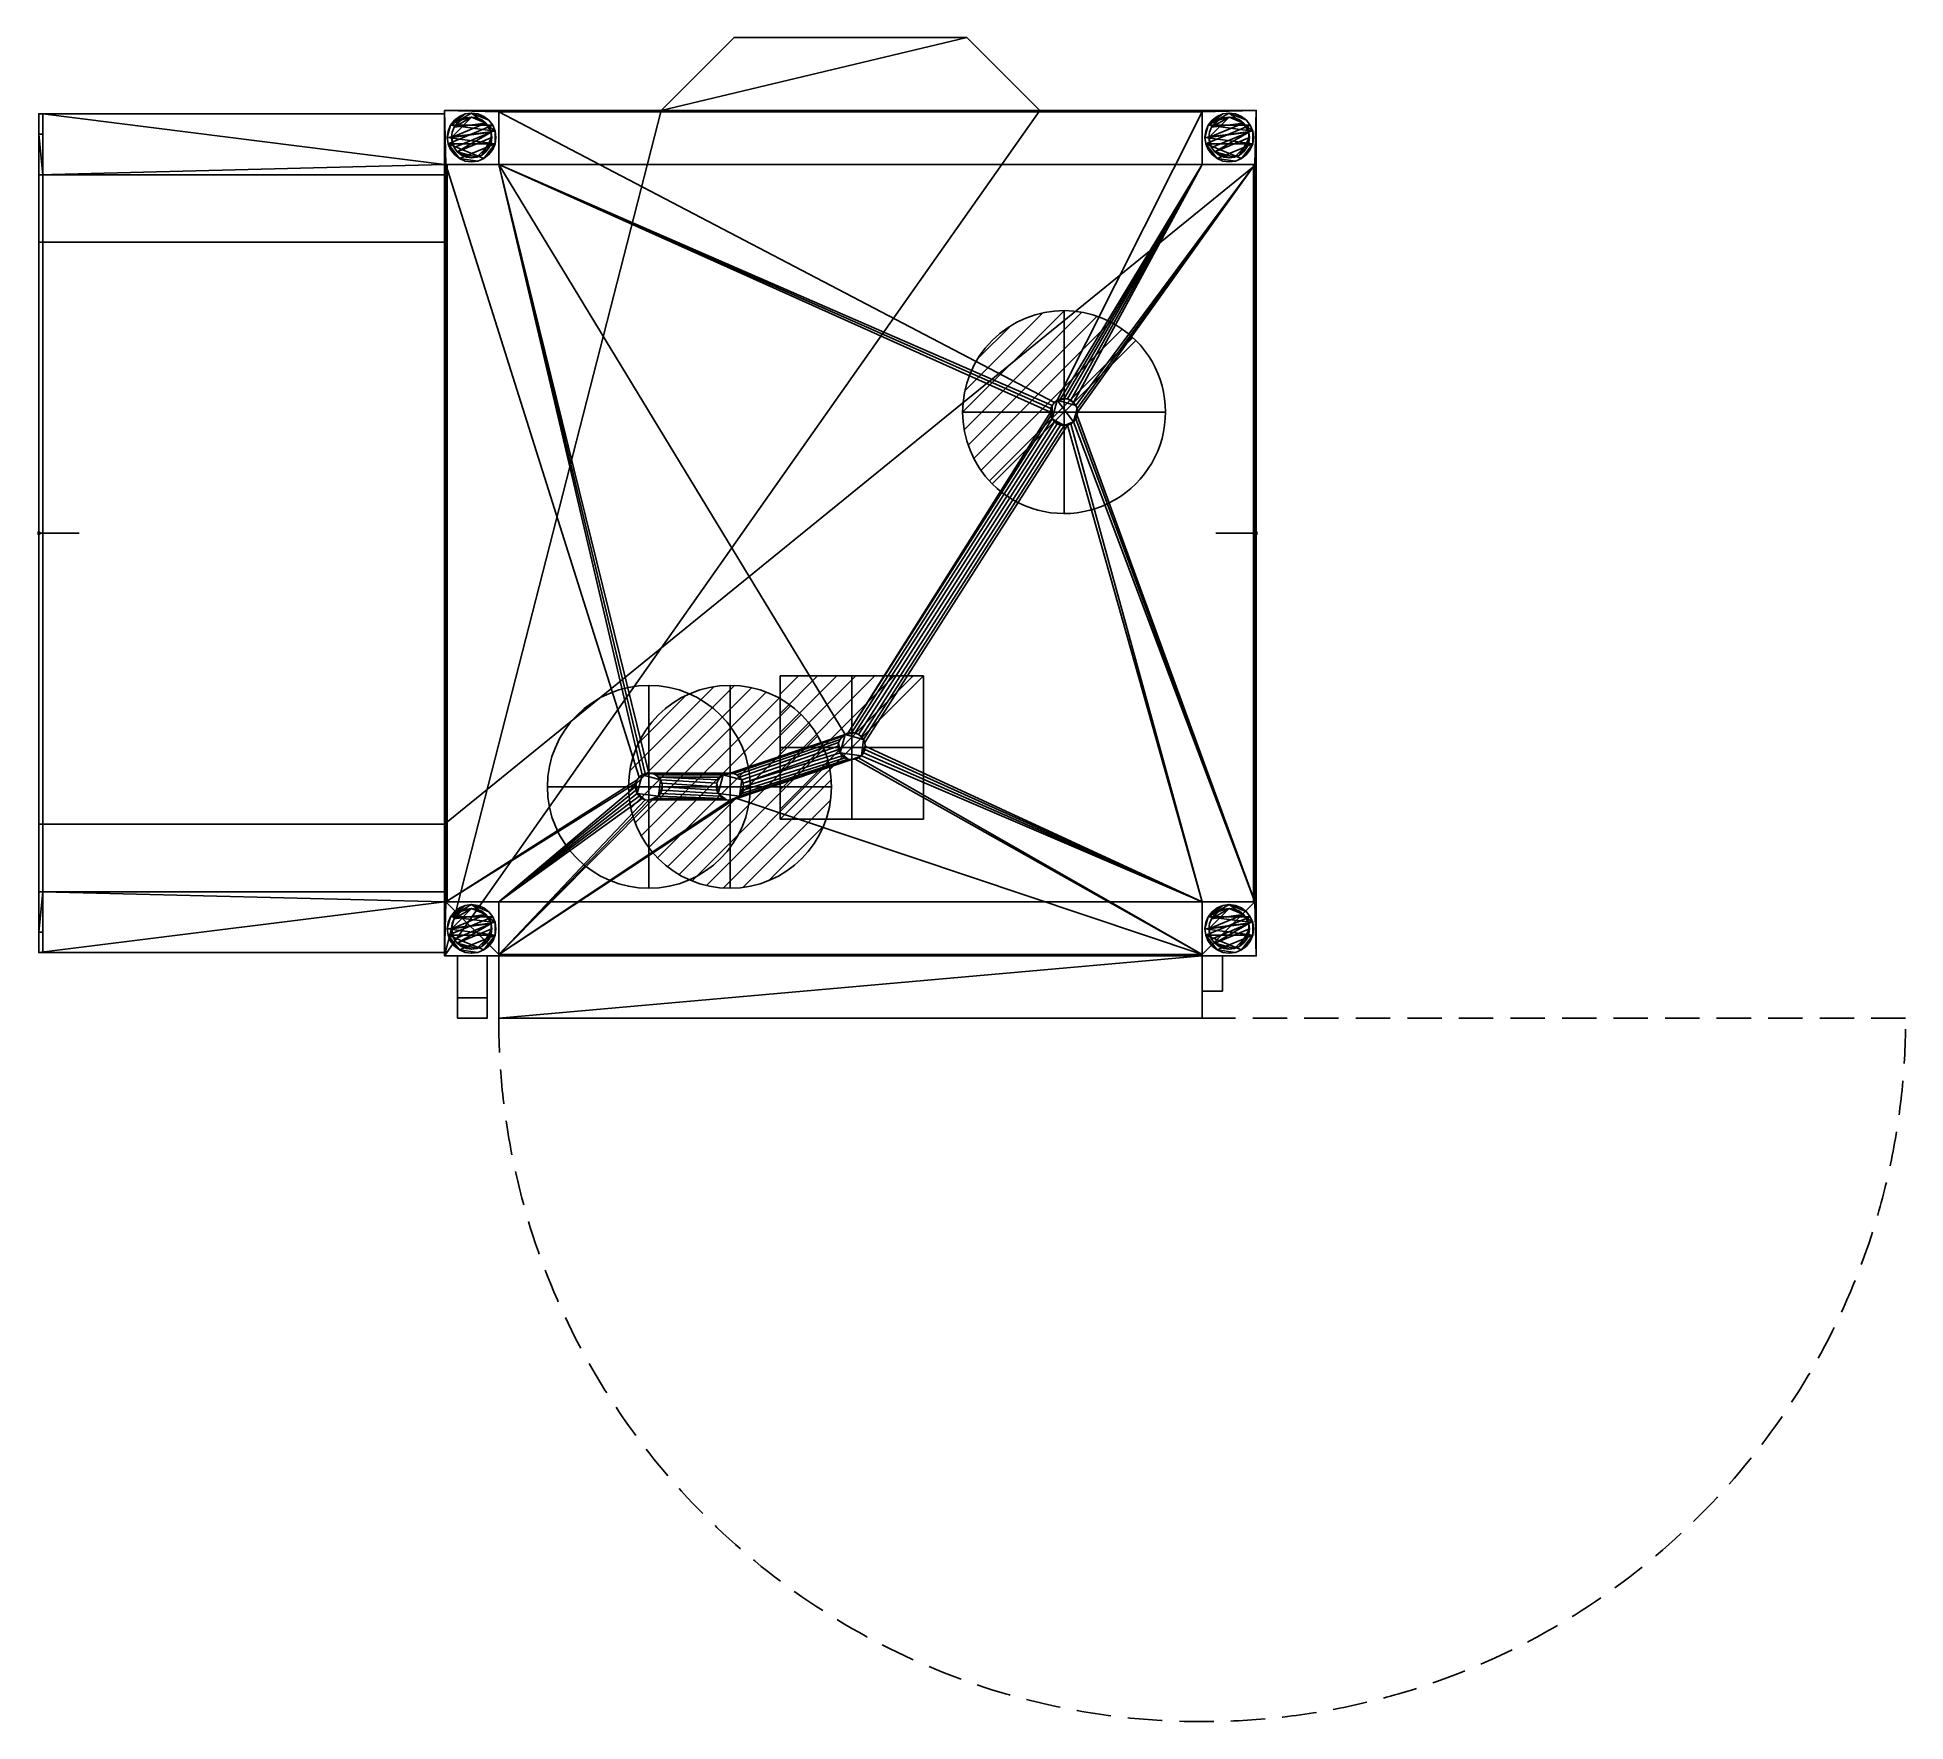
# Model space of a CAD drawing. Header units: millimetres. Extents: x -1 to 1380, y -879 to 366.
import ezdxf

# ---------------------------------------------------------------- set-up
doc = ezdxf.new("R2010")
doc.units = ezdxf.units.MM
doc.header["$PDMODE"] = 35
doc.linetypes.add('NASCOSTA', pattern=[0.381, 0.254, -0.127])
for name, color, linetype in [('IQ_200_2D', 1, 'Continuous'), ('IQ_200_3D', 1, 'Continuous'), ('IQ_204_2D', 7, 'Continuous'), ('IQ_204_3D', 7, 'Continuous')]:
    doc.layers.add(name, color=color, linetype=linetype)
for name, color, linetype, lineweight in [('IQ_CON_COLDWATER_INT', 7, 'Continuous', 25), ('IQ_CON_DRAIN_INT', 7, 'Continuous', 25), ('IQ_CON_ELECTRICITY_INT', 7, 'Continuous', 25), ('IQ_CON_HOTWATER_INT', 7, 'Continuous', 25)]:
    doc.layers.add(name, color=color, linetype=linetype, lineweight=lineweight)
doc.layers.add('IQ_CURTAIN_3D', color=7, linetype='Continuous', transparency=0.9)
doc.layers.add('IQ_INS_3D', color=3, linetype='Continuous', lineweight=25, plot=False)

# ---------------------------------------------------------------- blocks, each defined once
blk = doc.blocks.new('*X2')
at = {"color": 0}
for p, q in [((286.774344, 2204.447934), (296.618251, 2214.291842)), ((286.774344, 2205.862148), (295.204037, 2214.291842)), ((286.774344, 2207.276361), (293.789824, 2214.291842)), ((286.774344, 2208.690575), (292.37561, 2214.291842)), ((286.774344, 2210.104788), (290.961397, 2214.291842)), ((286.774344, 2211.519002), (289.547183, 2214.291842)), ((286.774344, 2212.933216), (288.13297, 2214.291842))]:
    blk.add_line(p, q, dxfattribs=at)
blk = doc.blocks.new('electricity')
for p, q in [((2.121, 2.121), (-2.121, 2.121)), ((-2.121, 2.121), (-2.121, -2.121)), ((-2.121, -2.121), (2.121, 2.121)), ((2.121, -2.121), (2.121, 2.121)), ((-2.121, -2.121), (2.121, -2.121))]:
    blk.add_line(p, q)
at = {"extrusion": (-1, 0, 0)}
for p, q in [((0, -2.121, 2.121), (0, 2.121, 2.121)), ((0, 2.121, -2.121), (0, -2.121, -2.121)), ((0, 2.121, 2.121), (0, 2.121, -2.121)), ((0, 2.121, -2.121), (0, -2.121, 2.121)), ((0, -2.121, -2.121), (0, -2.121, 2.121))]:
    blk.add_line(p, q, dxfattribs=at)
at = {"extrusion": (0, -1, 0)}
for p, q in [((2.121, 0, 2.121), (-2.121, 0, 2.121)), ((-2.121, 0, -2.121), (2.121, 0, -2.121)), ((-2.121, 0, 2.121), (-2.121, 0, -2.121)), ((-2.121, 0, -2.121), (2.121, 0, 2.121)), ((2.121, 0, -2.121), (2.121, 0, 2.121))]:
    blk.add_line(p, q, dxfattribs=at)
at = {"xscale": 0.4000000000000909, "yscale": 0.4000000000000909, "zscale": 0.4000000000000909}
blk.add_blockref('*X2', (-116.831, -883.595), dxfattribs=at)
at = {"extrusion": (-1, 0, 0), "xscale": 0.3999999999999773, "yscale": 0.3999999999999773, "zscale": 0.3999999999999773}
blk.add_blockref('*X2', (-116.831, -883.595), dxfattribs=at)
at = {"extrusion": (0, -1, 0), "xscale": 0.4000000000000909, "yscale": 0.4000000000000909, "zscale": 0.4000000000000909}
blk.add_blockref('*X2', (-116.831, -883.595), dxfattribs=at)
blk = doc.blocks.new('coldwater')
blk.add_circle((0, 0), 3)
at = {"extrusion": (-1, 0, 0)}
blk.add_circle((0, 0), 3, dxfattribs=at)
at = {"extrusion": (0, -1, 0)}
blk.add_circle((0, 0), 3, dxfattribs=at)
blk = doc.blocks.new('*X6')
at = {"color": 0}
for p, q in [((134.08, 2208.73), (141.89, 2216.54)), ((134.16, 2210.23), (140.39, 2216.46)), ((134.24, 2207.47), (143.15, 2216.38)), ((134.56, 2206.38), (144.24, 2216.06)), ((134.8, 2212.28), (138.34, 2215.82)), ((135.01, 2205.42), (145.2, 2215.61)), ((135.56, 2204.56), (146.06, 2215.06)), ((136.22, 2203.8), (146.82, 2214.4)), ((136.96, 2203.13), (147.49, 2213.66)), ((137.81, 2202.56), (148.06, 2212.81)), ((138.76, 2202.1), (148.52, 2211.86)), ((139.83, 2201.76), (148.86, 2210.79)), ((141.06, 2201.57), (149.05, 2209.56)), ((142.52, 2201.61), (149.01, 2208.1)), ((144.44, 2202.12), (148.5, 2206.18))]:
    blk.add_line(p, q, dxfattribs=at)
blk = doc.blocks.new('hotwater')
blk.add_line((3, 0), (3, 0))
blk.add_circle((0, 0), 3)
at = {"extrusion": (-1, 0, 0)}
blk.add_circle((0, 0), 3, dxfattribs=at)
at = {"extrusion": (0, -1, 0)}
blk.add_circle((0, 0), 3, dxfattribs=at)
at = {"xscale": 0.4000000000000909, "yscale": 0.4000000000000909, "zscale": 0.4000000000000909}
blk.add_blockref('*X6', (-56.628, -883.621), dxfattribs=at)
at = {"extrusion": (-1, 0, 0), "xscale": 0.3999999999999773, "yscale": 0.3999999999999773, "zscale": 0.3999999999999773}
blk.add_blockref('*X6', (-56.628, -883.621), dxfattribs=at)
at = {"extrusion": (0, -1, 0), "xscale": 0.4000000000000909, "yscale": 0.4000000000000909, "zscale": 0.4000000000000909}
blk.add_blockref('*X6', (-56.628, -883.621), dxfattribs=at)
blk = doc.blocks.new('*X4')
at = {"color": 0}
for p, q in [((313.99, 2209.04), (321.51, 2216.55)), ((314.11, 2207.74), (322.8, 2216.44)), ((314.16, 2210.62), (319.93, 2216.39)), ((314.4, 2206.62), (323.93, 2216.15)), ((314.82, 2205.62), (324.92, 2215.72)), ((315.1, 2212.98), (317.57, 2215.44)), ((315.35, 2204.74), (325.8, 2215.19)), ((315.99, 2203.96), (326.58, 2214.56))]:
    blk.add_line(p, q, dxfattribs=at)
blk = doc.blocks.new('drain')
blk.add_line((-2.121, -2.121), (2.121, 2.121))
at = {"extrusion": (-1, 0, 0)}
blk.add_line((0, 2.121, -2.121), (0, -2.121, 2.121), dxfattribs=at)
at = {"extrusion": (0, -1, 0)}
blk.add_line((-2.121, 0, -2.121), (2.121, 0, 2.121), dxfattribs=at)
for start, end in [(45, 225), (225, 45)]:
    blk.add_arc((0, 0), 3, start, end)
at = {"extrusion": (-1, 0, 0)}
for start, end in [(45, 225), (225, 45)]:
    blk.add_arc((0, 0), 3, start, end, dxfattribs=at)
at = {"extrusion": (0, -1, 0)}
for start, end in [(45, 225), (225, 45)]:
    blk.add_arc((0, 0), 3, start, end, dxfattribs=at)
at = {"xscale": 0.4000000000000909, "yscale": 0.4000000000000909, "zscale": 0.4000000000000909}
blk.add_blockref('*X4', (-128.597, -883.621), dxfattribs=at)
at = {"extrusion": (-1, 0, 0), "xscale": 0.3999999999999773, "yscale": 0.3999999999999773, "zscale": 0.3999999999999773}
blk.add_blockref('*X4', (-128.597, -883.621), dxfattribs=at)
at = {"extrusion": (0, -1, 0), "xscale": 0.4000000000000909, "yscale": 0.4000000000000909, "zscale": 0.4000000000000909}
blk.add_blockref('*X4', (-128.597, -883.621), dxfattribs=at)

msp = doc.modelspace()

# ---------------------------------------------------------------- linework, layer by layer
at = {"layer": 'IQ_200_2D'}
for p, q in [((460, 312.5), (514, 366.5)), ((514, 366.5), (686, 366.5)), ((686, 366.5), (740, 312.5)), ((300, 310), (0, 310)), ((0, 310), (0, -310)), ((300, 312.5), (900, 312.5)), ((300, 312.5), (300, -312.5)), ((900, 312.5), (900, -312.5)), ((300, -310), (0, -310)), ((900, -312.5), (300, -312.5)), ((340, -312.5), (340, -358.5)), ((860, -358.5), (860, -312.5)), ((340, -358.5), (860, -358.5))]:
    msp.add_line(p, q, dxfattribs=at)
at = {"layer": 'IQ_204_2D'}
for p, q in [((300, 265), (0, 265)), ((0, 215), (300, 215)), ((3, 215), (3, -215)), ((0, 0), (30, 0)), ((900, 0), (870, 0)), ((300, -215), (0, -215)), ((0, -265), (300, -265)), ((309.5, -312.5), (309.5, -358.5)), ((331.6, -358.5), (331.6, -312.5)), ((875, -338.5), (875, -312.5)), ((860, -338.5), (875, -338.5)), ((309.5, -358.5), (331.6, -358.5))]:
    msp.add_line(p, q, dxfattribs=at)
at = {"layer": 'IQ_204_2D', "linetype": 'NASCOSTA', "ltscale": 100}
msp.add_line((1380, -358.5), (860, -358.5), dxfattribs=at)
msp.add_arc((860, -358.5), 520, 180, 0, dxfattribs=at)
at = {"layer": 'IQ_CURTAIN_3D'}
for p, q in [((300, 241.2, 899), (300, 241.2, 1369)), ((900, 241.2, 899), (900, 241.2, 1369)), ((300, 196.2, 899), (300, 196.2, 1369)), ((900, 196.2, 899), (900, 196.2, 1369)), ((300, 133.7, 899), (300, 133.7, 1369)), ((900, 133.7, 899), (900, 133.7, 1369)), ((300, 71.2, 899), (300, 71.2, 1369)), ((900, 71.2, 899), (900, 71.2, 1369)), ((300, 8.7, 899), (300, 8.7, 1369)), ((900, 8.7, 899), (900, 8.7, 1369)), ((300, -53.8, 899), (300, -53.8, 1369)), ((900, -53.8, 899), (900, -53.8, 1369)), ((300, -116.3, 899), (300, -116.3, 1369)), ((900, -116.3, 899), (900, -116.3, 1369)), ((300, -178.8, 899), (300, -178.8, 1369)), ((900, -178.8, 899), (900, -178.8, 1369)), ((300, -241.3, 899), (300, -241.3, 1369)), ((900, -241.3, 899), (900, -241.3, 1369))]:
    msp.add_line(p, q, dxfattribs=at)
at = {"layer": 'IQ_INS_3D'}
for p in [(0, 0), (900, 0)]:
    msp.add_point(p, dxfattribs=at)

# ---------------------------------------------------------------- block references
at = {"layer": 'IQ_CON_COLDWATER_INT', "xscale": 25, "yscale": 25, "zscale": 25}
msp.add_blockref('coldwater', (451, -187.5), dxfattribs=at)
at = {"layer": 'IQ_CON_DRAIN_INT', "xscale": 25, "yscale": 25, "zscale": 25}
msp.add_blockref('drain', (757.9, 89.5), dxfattribs=at)
at = {"layer": 'IQ_CON_ELECTRICITY_INT', "xscale": 25, "yscale": 25, "zscale": 25}
msp.add_blockref('electricity', (601, -158.5), dxfattribs=at)
at = {"layer": 'IQ_CON_HOTWATER_INT', "xscale": 25, "yscale": 25, "zscale": 25}
msp.add_blockref('hotwater', (511, -187.5), dxfattribs=at)

# ---------------------------------------------------------------- meshes
at = {"layer": 'IQ_200_3D'}
mesh = msp.add_polyface(dxfattribs=at)
corners = [(300, 312.5, 1450), (300, -312.5, 1450), (900, -312.5, 1450), (900, 312.5, 1450), (740, 312.5, 1450), (686, 366.5, 1450), (514, 366.5, 1450), (460, 312.5, 1450)]
mesh.append_faces([[corners[k] for k in face] for face in [(4, 1, 2, 3), (1, 7, 0), (7, 5, 6)]], dxfattribs={"vtx0": -1})
mesh.append_faces([[corners[k] for k in face] for face in [(4, 5, 7, 1)]], dxfattribs={"vtx1": -1, "vtx2": -1, "vtx3": -1})
mesh = msp.add_polyface(dxfattribs=at)
corners = [(900, 312.5, 725), (900, -312.5, 725), (860, -312.5, 725), (860, -358.5, 725), (340, -358.5, 725), (340, -312.5, 725), (300, -312.5, 725), (300, 312.5, 725), (460, 312.5, 725), (514, 366.5, 725), (686, 366.5, 725), (740, 312.5, 725), (301, -272.5, 725), (340, -272.5, 725), (340, -311.5, 725), (860, -311.5, 725), (860, -272.5, 725), (899, -272.5, 725), (899, 272.5, 725), (860, 272.5, 725), (860, 311.5, 725), (340, 311.5, 725), (340, 272.5, 725), (301, 272.5, 725)]
mesh.append_faces([[corners[k] for k in face] for face in [(11, 8, 9, 10)]], dxfattribs={"vtx0": -1})
mesh.append_faces([[corners[k] for k in face] for face in [(23, 7, 21, 22), (20, 0, 18, 19)]], dxfattribs={"vtx0": -1, "vtx1": -1})
mesh.append_faces([[corners[k] for k in face] for face in [(6, 12, 14, 5)]], dxfattribs={"vtx0": -1, "vtx1": -1, "vtx2": -1})
mesh.append_faces([[corners[k] for k in face] for face in [(20, 8, 11, 0)]], dxfattribs={"vtx0": -1, "vtx1": -1, "vtx3": -1})
mesh.append_faces([[corners[k] for k in face] for face in [(7, 23, 12, 6), (8, 20, 21, 7)]], dxfattribs={"vtx0": -1, "vtx2": -1})
mesh.append_faces([[corners[k] for k in face] for face in [(2, 4, 5, 15)]], dxfattribs={"vtx0": -1, "vtx2": -1, "vtx3": -1})
mesh.append_faces([[corners[k] for k in face] for face in [(13, 14, 12)]], dxfattribs={"vtx1": -1})
mesh.append_faces([[corners[k] for k in face] for face in [(14, 15, 5)]], dxfattribs={"vtx1": -1, "vtx2": -1})
mesh.append_faces([[corners[k] for k in face] for face in [(1, 2, 15, 17)]], dxfattribs={"vtx1": -1, "vtx2": -1, "vtx3": -1})
mesh.append_faces([[corners[k] for k in face] for face in [(17, 18, 0, 1)]], dxfattribs={"vtx1": -1, "vtx3": -1})
mesh.append_faces([[corners[k] for k in face] for face in [(15, 16, 17), (2, 3, 4)]], dxfattribs={"vtx2": -1})
mesh = msp.add_polyface(dxfattribs=at)
corners = [(514, 366.5, 1450), (514, 366.5, 725), (460, 312.5, 725), (460, 312.5, 1450)]
mesh.append_faces([[corners[k] for k in face] for face in [(0, 1, 2, 3)]])
mesh = msp.add_polyface(dxfattribs=at)
corners = [(686, 366.5, 1450), (686, 366.5, 725), (514, 366.5, 725), (514, 366.5, 1450)]
mesh.append_faces([[corners[k] for k in face] for face in [(0, 1, 2, 3)]])
mesh = msp.add_polyface(dxfattribs=at)
corners = [(740, 312.5, 1450), (740, 312.5, 725), (686, 366.5, 725), (686, 366.5, 1450)]
mesh.append_faces([[corners[k] for k in face] for face in [(0, 1, 2, 3)]])
mesh = msp.add_polyface(dxfattribs=at)
corners = [(300, 310, 850), (3, 310, 850), (3, 310, 835), (0, 310, 835), (0, 310, 910), (300, 310, 910)]
mesh.append_faces([[corners[k] for k in face] for face in [(3, 4, 1, 2)]], dxfattribs={"vtx1": -1})
mesh.append_faces([[corners[k] for k in face] for face in [(5, 0, 1, 4)]], dxfattribs={"vtx2": -1})
mesh = msp.add_polyface(dxfattribs=at)
corners = [(300, 265, 910), (300, 272.5, 910), (300, 310, 910), (0, 310, 910), (0, 265, 910)]
mesh.append_faces([[corners[k] for k in face] for face in [(1, 4, 0)]], dxfattribs={"vtx0": -1})
mesh.append_faces([[corners[k] for k in face] for face in [(3, 4, 1, 2)]], dxfattribs={"vtx1": -1})
mesh = msp.add_polyface(dxfattribs=at)
corners = [(0, -310, 910), (0, -265, 910), (0, -265, 875), (0, -215, 875), (0, -215, 858), (0, 215, 858), (0, 215, 875), (0, 265, 875), (0, 265, 910), (0, 310, 910), (0, 310, 835), (0, 295, 820), (0, -295, 820), (0, -310, 835)]
mesh.append_faces([[corners[k] for k in face] for face in [(2, 4, 12, 13)]], dxfattribs={"vtx0": -1, "vtx1": -1, "vtx3": -1})
mesh.append_faces([[corners[k] for k in face] for face in [(7, 10, 11, 5)]], dxfattribs={"vtx0": -1, "vtx2": -1, "vtx3": -1})
mesh.append_faces([[corners[k] for k in face] for face in [(3, 4, 2), (6, 7, 5)]], dxfattribs={"vtx1": -1})
mesh.append_faces([[corners[k] for k in face] for face in [(4, 5, 11, 12)]], dxfattribs={"vtx1": -1, "vtx3": -1})
mesh.append_faces([[corners[k] for k in face] for face in [(0, 1, 2, 13)]], dxfattribs={"vtx2": -1})
mesh.append_faces([[corners[k] for k in face] for face in [(7, 8, 9, 10)]], dxfattribs={"vtx3": -1})
mesh = msp.add_polyface(dxfattribs=at)
corners = [(3, 295, 820), (0, 295, 820), (0, 310, 835), (3, 310, 835)]
mesh.append_faces([[corners[k] for k in face] for face in [(0, 1, 2, 3)]])
mesh = msp.add_polyface(dxfattribs=at)
corners = [(3, 310, 850), (300, 310, 850), (300, 272.5, 850), (300, 265, 850), (3, 265, 850)]
mesh.append_faces([[corners[k] for k in face] for face in [(2, 0, 1)]], dxfattribs={"vtx0": -1})
mesh.append_faces([[corners[k] for k in face] for face in [(4, 0, 2, 3)]], dxfattribs={"vtx1": -1})
mesh = msp.add_polyface(dxfattribs=at)
corners = [(3, -310, 835), (3, -295, 820), (3, -265, 820), (3, -265, 850), (3, -310, 850), (3, 295, 820), (3, 310, 835), (3, 310, 850), (3, 265, 850), (3, 265, 820), (3, 215, 858), (3, -215, 858), (3, -215, 850), (3, 215, 850)]
mesh.append_faces([[corners[k] for k in face] for face in [(10, 11, 12, 13)]])
mesh.append_faces([[corners[k] for k in face] for face in [(1, 4, 0), (5, 8, 9)]], dxfattribs={"vtx0": -1})
mesh.append_faces([[corners[k] for k in face] for face in [(3, 4, 1, 2), (7, 8, 5, 6)]], dxfattribs={"vtx1": -1})
mesh = msp.add_polyface(dxfattribs=at)
corners = [(900, 312.5, 1450), (900, 312.5, 725), (740, 312.5, 725), (740, 312.5, 1450), (300, 312.5, 725), (300, 312.5, 1450), (460, 312.5, 1450), (460, 312.5, 725)]
mesh.append_faces([[corners[k] for k in face] for face in [(2, 3, 0, 1), (4, 5, 6, 7)]])
mesh = msp.add_polyface(dxfattribs=at)
corners = [(300, -312.5, 1450), (300, 312.5, 1450), (300, 312.5, 725), (300, -312.5, 725), (300, 272.5, 1370), (300, -272.5, 1370), (300, -272.5, 910), (300, -310, 910), (300, -310, 850), (300, -272.5, 850), (300, -265, 850), (300, -265, 820), (300, 265, 820), (300, 265, 850), (300, 272.5, 850), (300, 310, 850), (300, 310, 910), (300, 272.5, 910)]
mesh.append_faces([[corners[k] for k in face] for face in [(4, 1, 16, 17), (7, 0, 5, 6)]], dxfattribs={"vtx0": -1, "vtx1": -1})
mesh.append_faces([[corners[k] for k in face] for face in [(11, 3, 8, 9)]], dxfattribs={"vtx0": -1, "vtx1": -1, "vtx3": -1})
mesh.append_faces([[corners[k] for k in face] for face in [(1, 4, 5, 0), (16, 1, 2, 15)]], dxfattribs={"vtx0": -1, "vtx2": -1})
mesh.append_faces([[corners[k] for k in face] for face in [(12, 14, 15, 2)]], dxfattribs={"vtx0": -1, "vtx2": -1, "vtx3": -1})
mesh.append_faces([[corners[k] for k in face] for face in [(3, 0, 7, 8), (11, 12, 2, 3)]], dxfattribs={"vtx1": -1, "vtx3": -1})
mesh.append_faces([[corners[k] for k in face] for face in [(9, 10, 11), (12, 13, 14)]], dxfattribs={"vtx2": -1})
mesh = msp.add_polyface(dxfattribs=at)
corners = [(300, 312.5, 725), (300, 272.5, 725), (340, 272.5, 725), (340, 312.5, 725)]
mesh.append_faces([[corners[k] for k in face] for face in [(0, 1, 2, 3)]])
mesh = msp.add_polyface(dxfattribs=at)
corners = [(340, 272.5, 75), (300, 272.5, 75), (300, 312.5, 75), (340, 312.5, 75)]
mesh.append_faces([[corners[k] for k in face] for face in [(0, 1, 2, 3)]])
mesh = msp.add_polyface(dxfattribs=at)
corners = [(340, 312.5, 725), (340, 312.5, 75), (300, 312.5, 75), (300, 312.5, 725)]
mesh.append_faces([[corners[k] for k in face] for face in [(0, 1, 2, 3)]])
mesh = msp.add_polyface(dxfattribs=at)
corners = [(300, 312.5, 725), (300, 312.5, 75), (300, 272.5, 75), (300, 272.5, 725)]
mesh.append_faces([[corners[k] for k in face] for face in [(0, 1, 2, 3)]])
mesh = msp.add_polyface(dxfattribs=at)
corners = [(301, -272.5, 201.4), (301, 272.5, 201.4), (340, 272.5, 201.4), (340, 311.5, 201.4), (860, 311.5, 201.4), (860, 272.5, 201.4), (899, 272.5, 201.4), (899, -272.5, 201.4), (860, -272.5, 201.4), (860, -311.5, 201.4), (340, -311.5, 201.4), (340, -272.5, 201.4), (441, -187.4, 201.4), (441.3, -190, 201.4), (442.3, -192.4, 201.4), (443.9, -194.5, 201.4), (446, -196.1, 201.4), (448.4, -197.1, 201.4), (451, -197.4, 201.4), (453.6, -197.1, 201.4), (456, -196.1, 201.4), (458.1, -194.5, 201.4), (459.7, -192.4, 201.4), (460.7, -190, 201.4), (461, -187.4, 201.4), (460.7, -184.8, 201.4), (459.7, -182.4, 201.4), (458.1, -180.3, 201.4), (456, -178.7, 201.4), (453.6, -177.7, 201.4), (451, -177.4, 201.4), (448.4, -177.7, 201.4), (446, -178.7, 201.4), (443.9, -180.3, 201.4), (442.3, -182.4, 201.4), (441.3, -184.8, 201.4), (501, -187.4, 201.4), (501.3, -190, 201.4), (502.3, -192.4, 201.4), (503.9, -194.5, 201.4), (506, -196.1, 201.4), (508.4, -197.1, 201.4), (511, -197.4, 201.4), (513.6, -197.1, 201.4), (516, -196.1, 201.4), (518.1, -194.5, 201.4), (519.7, -192.4, 201.4), (520.7, -190, 201.4), (521, -187.4, 201.4), (520.7, -184.8, 201.4), (519.7, -182.4, 201.4), (518.1, -180.3, 201.4), (516, -178.7, 201.4), (513.6, -177.7, 201.4), (511, -177.4, 201.4), (508.4, -177.7, 201.4), (506, -178.7, 201.4), (503.9, -180.3, 201.4), (502.3, -182.4, 201.4), (501.3, -184.8, 201.4), (591, -157.4, 201.4), (591.3, -160, 201.4), (592.3, -162.4, 201.4), (593.9, -164.5, 201.4), (596, -166.1, 201.4), (598.4, -167.1, 201.4), (601, -167.4, 201.4), (603.6, -167.1, 201.4), (606, -166.1, 201.4), (608.1, -164.5, 201.4), (609.7, -162.4, 201.4), (610.7, -160, 201.4), (611, -157.4, 201.4), (610.7, -154.8, 201.4), (609.7, -152.4, 201.4), (608.1, -150.3, 201.4), (606, -148.7, 201.4), (603.6, -147.7, 201.4), (601, -147.4, 201.4), (598.4, -147.7, 201.4), (596, -148.7, 201.4), (593.9, -150.3, 201.4), (592.3, -152.4, 201.4), (591.3, -154.8, 201.4), (747.9, 89.5, 201.4), (748.2, 86.9, 201.4), (749.2, 84.5, 201.4), (750.8, 82.4, 201.4), (752.9, 80.8, 201.4), (755.3, 79.8, 201.4), (757.9, 79.5, 201.4), (760.5, 79.8, 201.4), (762.9, 80.8, 201.4), (765, 82.4, 201.4), (766.6, 84.5, 201.4), (767.6, 86.9, 201.4), (767.9, 89.5, 201.4), (767.6, 92.1, 201.4), (766.6, 94.5, 201.4), (765, 96.6, 201.4), (762.9, 98.2, 201.4), (760.5, 99.2, 201.4), (757.9, 99.5, 201.4), (755.3, 99.2, 201.4), (752.9, 98.2, 201.4), (750.8, 96.6, 201.4), (749.2, 94.5, 201.4), (748.2, 92.1, 201.4)]
mesh.append_faces([[corners[k] for k in face] for face in [(70, 8, 69), (71, 8, 70), (62, 49, 61), (102, 5, 101), (95, 7, 94), (85, 79, 84), (92, 8, 91), (21, 40, 20), (14, 11, 13), (58, 27, 57), (35, 0, 34)]], dxfattribs={"vtx0": -1, "vtx1": -1})
mesh.append_faces([[corners[k] for k in face] for face in [(80, 2, 84, 79)]], dxfattribs={"vtx0": -1, "vtx1": -1, "vtx2": -1})
mesh.append_faces([[corners[k] for k in face] for face in [(80, 54, 30, 2)]], dxfattribs={"vtx0": -1, "vtx1": -1, "vtx2": -1, "vtx3": -1})
mesh.append_faces([[corners[k] for k in face] for face in [(50, 60, 61, 49), (52, 82, 83, 51), (54, 80, 81, 53), (51, 83, 60, 50), (104, 4, 5, 103), (6, 97, 98), (2, 107, 84), (53, 81, 82, 52), (20, 40, 41, 19), (11, 16, 17, 10), (28, 56, 57, 27), (29, 55, 56, 28), (2, 30, 31)]], dxfattribs={"vtx0": -1, "vtx2": -1})
mesh.append_faces([[corners[k] for k in face] for face in [(44, 66, 67, 9), (8, 72, 73, 91)]], dxfattribs={"vtx0": -1, "vtx2": -1, "vtx3": -1})
mesh.append_faces([[corners[k] for k in face] for face in [(67, 68, 9), (71, 72, 8), (96, 97, 6), (93, 94, 7), (100, 101, 5), (99, 100, 5), (102, 103, 5), (106, 107, 2), (42, 43, 10), (44, 45, 66), (18, 19, 10), (17, 18, 10), (15, 16, 11), (14, 15, 11), (12, 13, 11), (31, 32, 2)]], dxfattribs={"vtx1": -1, "vtx2": -1})
mesh.append_faces([[corners[k] for k in face] for face in [(41, 42, 10, 19)]], dxfattribs={"vtx1": -1, "vtx2": -1, "vtx3": -1})
mesh.append_faces([[corners[k] for k in face] for face in [(8, 9, 68, 69), (7, 8, 92, 93), (74, 75, 89, 90), (73, 74, 90, 91), (75, 76, 88, 89), (65, 66, 45, 46), (64, 65, 46, 47), (62, 63, 48, 49), (63, 64, 47, 48), (78, 79, 85, 86), (77, 78, 86, 87), (76, 77, 87, 88), (95, 96, 6, 7), (5, 6, 98, 99), (104, 105, 3, 4), (105, 106, 2, 3), (43, 44, 9, 10), (39, 40, 21, 22), (38, 39, 22, 23), (37, 38, 23, 24), (36, 37, 24, 25), (35, 12, 11, 0), (59, 36, 25, 26), (58, 59, 26, 27), (54, 55, 29, 30), (32, 33, 1, 2), (33, 34, 0, 1)]], dxfattribs={"vtx1": -1, "vtx3": -1})
mesh = msp.add_polyface(dxfattribs=at)
corners = [(302, 292.5, 5), (302.6, 287.8, 5), (304.4, 283.5, 5), (307.3, 279.8, 5), (311, 276.9, 5), (315.3, 275.1, 5), (320, 274.5, 5), (324.7, 275.1, 5), (329, 276.9, 5), (332.7, 279.8, 5), (335.6, 283.5, 5), (337.4, 287.8, 5), (338, 292.5, 5), (337.4, 297.2, 5), (335.6, 301.5, 5), (332.7, 305.2, 5), (329, 308.1, 5), (324.7, 309.9, 5), (320, 310.5, 5), (315.3, 309.9, 5), (311, 308.1, 5), (307.3, 305.2, 5), (304.4, 301.5, 5), (302.6, 297.2, 5)]
mesh.append_faces([[corners[k] for k in face] for face in [(11, 8, 9, 10)]], dxfattribs={"vtx0": -1})
mesh.append_faces([[corners[k] for k in face] for face in [(4, 7, 8, 11), (11, 0, 1, 4), (13, 18, 19, 22)]], dxfattribs={"vtx0": -1, "vtx2": -1, "vtx3": -1})
mesh.append_faces([[corners[k] for k in face] for face in [(0, 11, 12, 13)]], dxfattribs={"vtx0": -1, "vtx3": -1})
mesh.append_faces([[corners[k] for k in face] for face in [(2, 3, 4, 1), (16, 17, 18, 15)]], dxfattribs={"vtx2": -1})
mesh.append_faces([[corners[k] for k in face] for face in [(13, 14, 15, 18), (22, 23, 0, 13)]], dxfattribs={"vtx2": -1, "vtx3": -1})
mesh.append_faces([[corners[k] for k in face] for face in [(4, 5, 6, 7), (19, 20, 21, 22)]], dxfattribs={"vtx3": -1})
mesh = msp.add_polyface(dxfattribs=at)
corners = [(302, 292.5), (302.6, 297.2), (304.4, 301.5), (307.3, 305.2), (311, 308.1), (315.3, 309.9), (320, 310.5), (324.7, 309.9), (329, 308.1), (332.7, 305.2), (335.6, 301.5), (337.4, 297.2), (338, 292.5), (337.4, 287.8), (335.6, 283.5), (332.7, 279.8), (329, 276.9), (324.7, 275.1), (320, 274.5), (315.3, 275.1), (311, 276.9), (307.3, 279.8), (304.4, 283.5), (302.6, 287.8)]
mesh.append_faces([[corners[k] for k in face] for face in [(2, 0, 1), (15, 13, 14), (13, 11, 12)]], dxfattribs={"vtx0": -1})
mesh.append_faces([[corners[k] for k in face] for face in [(16, 23, 13, 15)]], dxfattribs={"vtx0": -1, "vtx1": -1, "vtx2": -1})
mesh.append_faces([[corners[k] for k in face] for face in [(2, 10, 23, 0)]], dxfattribs={"vtx0": -1, "vtx1": -1, "vtx3": -1})
mesh.append_faces([[corners[k] for k in face] for face in [(2, 5, 6)]], dxfattribs={"vtx0": -1, "vtx2": -1})
mesh.append_faces([[corners[k] for k in face] for face in [(23, 10, 11, 13), (23, 16, 17, 20)]], dxfattribs={"vtx0": -1, "vtx2": -1, "vtx3": -1})
mesh.append_faces([[corners[k] for k in face] for face in [(9, 10, 2, 6)]], dxfattribs={"vtx1": -1, "vtx2": -1, "vtx3": -1})
mesh.append_faces([[corners[k] for k in face] for face in [(3, 4, 5, 2), (18, 19, 20, 17)]], dxfattribs={"vtx2": -1})
mesh.append_faces([[corners[k] for k in face] for face in [(6, 7, 8, 9), (20, 21, 22, 23)]], dxfattribs={"vtx3": -1})
mesh = msp.add_polyface(dxfattribs=at)
corners = [(302, 292.5, 5), (302.6, 297.2, 5), (304.4, 301.5, 5), (307.3, 305.2, 5), (311, 308.1, 5), (315.3, 309.9, 5), (320, 310.5, 5), (324.7, 309.9, 5), (329, 308.1, 5), (332.7, 305.2, 5), (335.6, 301.5, 5), (337.4, 297.2, 5), (338, 292.5, 5), (338, 292.5), (337.4, 297.2), (335.6, 301.5), (332.7, 305.2), (329, 308.1), (324.7, 309.9), (320, 310.5), (315.3, 309.9), (311, 308.1), (307.3, 305.2), (304.4, 301.5), (302.6, 297.2), (302, 292.5)]
mesh.append_faces([[corners[k] for k in face] for face in [(13, 14, 11, 12), (0, 1, 24, 25)]], dxfattribs={"vtx1": -1})
mesh.append_faces([[corners[k] for k in face] for face in [(14, 15, 10, 11), (16, 17, 8, 9), (15, 16, 9, 10), (17, 18, 7, 8), (6, 7, 18, 19), (19, 20, 5, 6), (20, 21, 4, 5), (22, 23, 2, 3), (21, 22, 3, 4), (23, 24, 1, 2)]], dxfattribs={"vtx1": -1, "vtx3": -1})
mesh = msp.add_polyface(dxfattribs=at)
corners = [(305, 292.5, 75), (305.5, 288.6, 75), (307, 285, 75), (309.4, 281.9, 75), (312.5, 279.5, 75), (316.1, 278, 75), (320, 277.5, 75), (323.9, 278, 75), (327.5, 279.5, 75), (330.6, 281.9, 75), (333, 285, 75), (334.5, 288.6, 75), (335, 292.5, 75), (334.5, 296.4, 75), (333, 300, 75), (330.6, 303.1, 75), (327.5, 305.5, 75), (323.9, 307, 75), (320, 307.5, 75), (316.1, 307, 75), (312.5, 305.5, 75), (309.4, 303.1, 75), (307, 300, 75), (305.5, 296.4, 75)]
mesh.append_faces([[corners[k] for k in face] for face in [(10, 8, 9), (22, 20, 21)]], dxfattribs={"vtx0": -1})
mesh.append_faces([[corners[k] for k in face] for face in [(7, 3, 6)]], dxfattribs={"vtx0": -1, "vtx1": -1})
mesh.append_faces([[corners[k] for k in face] for face in [(22, 15, 18, 20)]], dxfattribs={"vtx0": -1, "vtx1": -1, "vtx2": -1, "vtx3": -1})
mesh.append_faces([[corners[k] for k in face] for face in [(13, 2, 3, 12)]], dxfattribs={"vtx0": -1, "vtx2": -1})
mesh.append_faces([[corners[k] for k in face] for face in [(3, 7, 8, 12)]], dxfattribs={"vtx0": -1, "vtx2": -1, "vtx3": -1})
mesh.append_faces([[corners[k] for k in face] for face in [(17, 18, 15, 16), (19, 20, 18)]], dxfattribs={"vtx1": -1})
mesh.append_faces([[corners[k] for k in face] for face in [(11, 12, 8, 10)]], dxfattribs={"vtx1": -1, "vtx2": -1})
mesh.append_faces([[corners[k] for k in face] for face in [(4, 5, 6, 3)]], dxfattribs={"vtx2": -1})
mesh.append_faces([[corners[k] for k in face] for face in [(0, 1, 2, 13), (13, 14, 15, 0), (22, 23, 0, 15)]], dxfattribs={"vtx2": -1, "vtx3": -1})
mesh = msp.add_polyface(dxfattribs=at)
corners = [(305, 292.5, 5), (305.5, 296.4, 5), (307, 300, 5), (309.4, 303.1, 5), (312.5, 305.5, 5), (316.1, 307, 5), (320, 307.5, 5), (323.9, 307, 5), (327.5, 305.5, 5), (330.6, 303.1, 5), (333, 300, 5), (334.5, 296.4, 5), (335, 292.5, 5), (334.5, 288.6, 5), (333, 285, 5), (330.6, 281.9, 5), (327.5, 279.5, 5), (323.9, 278, 5), (320, 277.5, 5), (316.1, 278, 5), (312.5, 279.5, 5), (309.4, 281.9, 5), (307, 285, 5), (305.5, 288.6, 5)]
mesh.append_faces([[corners[k] for k in face] for face in [(9, 6, 7, 8), (4, 2, 3), (15, 13, 14)]], dxfattribs={"vtx0": -1})
mesh.append_faces([[corners[k] for k in face] for face in [(18, 21, 17)]], dxfattribs={"vtx0": -1, "vtx1": -1})
mesh.append_faces([[corners[k] for k in face] for face in [(22, 0, 11, 21)]], dxfattribs={"vtx0": -1, "vtx1": -1, "vtx2": -1})
mesh.append_faces([[corners[k] for k in face] for face in [(0, 6, 9, 11), (21, 11, 13, 17)]], dxfattribs={"vtx0": -1, "vtx1": -1, "vtx2": -1, "vtx3": -1})
mesh.append_faces([[corners[k] for k in face] for face in [(23, 0, 22), (12, 13, 11)]], dxfattribs={"vtx1": -1})
mesh.append_faces([[corners[k] for k in face] for face in [(16, 17, 13, 15)]], dxfattribs={"vtx1": -1, "vtx2": -1})
mesh.append_faces([[corners[k] for k in face] for face in [(9, 10, 11)]], dxfattribs={"vtx2": -1})
mesh.append_faces([[corners[k] for k in face] for face in [(4, 5, 6, 2), (0, 1, 2, 6)]], dxfattribs={"vtx2": -1, "vtx3": -1})
mesh.append_faces([[corners[k] for k in face] for face in [(18, 19, 20, 21)]], dxfattribs={"vtx3": -1})
mesh = msp.add_polyface(dxfattribs=at)
corners = [(305, 292.5, 75), (305.5, 296.4, 75), (307, 300, 75), (309.4, 303.1, 75), (312.5, 305.5, 75), (316.1, 307, 75), (320, 307.5, 75), (323.9, 307, 75), (327.5, 305.5, 75), (330.6, 303.1, 75), (333, 300, 75), (334.5, 296.4, 75), (335, 292.5, 75), (335, 292.5, 5), (334.5, 296.4, 5), (333, 300, 5), (330.6, 303.1, 5), (327.5, 305.5, 5), (323.9, 307, 5), (320, 307.5, 5), (316.1, 307, 5), (312.5, 305.5, 5), (309.4, 303.1, 5), (307, 300, 5), (305.5, 296.4, 5), (305, 292.5, 5)]
mesh.append_faces([[corners[k] for k in face] for face in [(1, 24, 25, 0)]], dxfattribs={"vtx0": -1})
mesh.append_faces([[corners[k] for k in face] for face in [(8, 17, 18, 7), (9, 16, 17, 8), (7, 18, 19, 6), (15, 10, 11, 14), (5, 20, 21, 4), (4, 21, 22, 3), (2, 23, 24, 1), (3, 22, 23, 2), (20, 5, 6, 19)]], dxfattribs={"vtx0": -1, "vtx2": -1})
mesh.append_faces([[corners[k] for k in face] for face in [(13, 14, 11, 12)]], dxfattribs={"vtx1": -1})
mesh.append_faces([[corners[k] for k in face] for face in [(9, 10, 15, 16)]], dxfattribs={"vtx1": -1, "vtx3": -1})
mesh = msp.add_polyface(dxfattribs=at)
corners = [(340, 272.5, 725), (340, 272.5, 75), (340, 312.5, 75), (340, 312.5, 725)]
mesh.append_faces([[corners[k] for k in face] for face in [(0, 1, 2, 3)]])
mesh = msp.add_polyface(dxfattribs=at)
corners = [(340, 311.5, 201.4), (340, 311.5, 725), (860, 311.5, 725), (860, 311.5, 201.4)]
mesh.append_faces([[corners[k] for k in face] for face in [(0, 1, 2, 3)]])
mesh = msp.add_polyface(dxfattribs=at)
corners = [(340, 272.5, 201.4), (340, 272.5, 725), (340, 311.5, 725), (340, 311.5, 201.4)]
mesh.append_faces([[corners[k] for k in face] for face in [(0, 1, 2, 3)]])
mesh = msp.add_polyface(dxfattribs=at)
corners = [(860, 312.5, 725), (860, 272.5, 725), (900, 272.5, 725), (900, 312.5, 725)]
mesh.append_faces([[corners[k] for k in face] for face in [(0, 1, 2, 3)]])
mesh = msp.add_polyface(dxfattribs=at)
corners = [(900, 272.5, 75), (860, 272.5, 75), (860, 312.5, 75), (900, 312.5, 75)]
mesh.append_faces([[corners[k] for k in face] for face in [(0, 1, 2, 3)]])
mesh = msp.add_polyface(dxfattribs=at)
corners = [(900, 312.5, 725), (900, 312.5, 75), (860, 312.5, 75), (860, 312.5, 725)]
mesh.append_faces([[corners[k] for k in face] for face in [(0, 1, 2, 3)]])
mesh = msp.add_polyface(dxfattribs=at)
corners = [(860, 312.5, 725), (860, 312.5, 75), (860, 272.5, 75), (860, 272.5, 725)]
mesh.append_faces([[corners[k] for k in face] for face in [(0, 1, 2, 3)]])
mesh = msp.add_polyface(dxfattribs=at)
corners = [(860, 311.5, 201.4), (860, 311.5, 725), (860, 272.5, 725), (860, 272.5, 201.4)]
mesh.append_faces([[corners[k] for k in face] for face in [(0, 1, 2, 3)]])
mesh = msp.add_polyface(dxfattribs=at)
corners = [(862, 292.5, 5), (862.6, 287.8, 5), (864.4, 283.5, 5), (867.3, 279.8, 5), (871, 276.9, 5), (875.3, 275.1, 5), (880, 274.5, 5), (884.7, 275.1, 5), (889, 276.9, 5), (892.7, 279.8, 5), (895.6, 283.5, 5), (897.4, 287.8, 5), (898, 292.5, 5), (897.4, 297.2, 5), (895.6, 301.5, 5), (892.7, 305.2, 5), (889, 308.1, 5), (884.7, 309.9, 5), (880, 310.5, 5), (875.3, 309.9, 5), (871, 308.1, 5), (867.3, 305.2, 5), (864.4, 301.5, 5), (862.6, 297.2, 5)]
mesh.append_faces([[corners[k] for k in face] for face in [(11, 8, 9, 10)]], dxfattribs={"vtx0": -1})
mesh.append_faces([[corners[k] for k in face] for face in [(4, 7, 8, 11), (11, 0, 1, 4), (13, 18, 19, 22)]], dxfattribs={"vtx0": -1, "vtx2": -1, "vtx3": -1})
mesh.append_faces([[corners[k] for k in face] for face in [(0, 11, 12, 13)]], dxfattribs={"vtx0": -1, "vtx3": -1})
mesh.append_faces([[corners[k] for k in face] for face in [(2, 3, 4, 1), (16, 17, 18, 15)]], dxfattribs={"vtx2": -1})
mesh.append_faces([[corners[k] for k in face] for face in [(13, 14, 15, 18), (22, 23, 0, 13)]], dxfattribs={"vtx2": -1, "vtx3": -1})
mesh.append_faces([[corners[k] for k in face] for face in [(4, 5, 6, 7), (19, 20, 21, 22)]], dxfattribs={"vtx3": -1})
mesh = msp.add_polyface(dxfattribs=at)
corners = [(862, 292.5), (862.6, 297.2), (864.4, 301.5), (867.3, 305.2), (871, 308.1), (875.3, 309.9), (880, 310.5), (884.7, 309.9), (889, 308.1), (892.7, 305.2), (895.6, 301.5), (897.4, 297.2), (898, 292.5), (897.4, 287.8), (895.6, 283.5), (892.7, 279.8), (889, 276.9), (884.7, 275.1), (880, 274.5), (875.3, 275.1), (871, 276.9), (867.3, 279.8), (864.4, 283.5), (862.6, 287.8)]
mesh.append_faces([[corners[k] for k in face] for face in [(2, 0, 1), (15, 13, 14), (13, 11, 12)]], dxfattribs={"vtx0": -1})
mesh.append_faces([[corners[k] for k in face] for face in [(16, 23, 13, 15)]], dxfattribs={"vtx0": -1, "vtx1": -1, "vtx2": -1})
mesh.append_faces([[corners[k] for k in face] for face in [(2, 10, 23, 0)]], dxfattribs={"vtx0": -1, "vtx1": -1, "vtx3": -1})
mesh.append_faces([[corners[k] for k in face] for face in [(2, 5, 6)]], dxfattribs={"vtx0": -1, "vtx2": -1})
mesh.append_faces([[corners[k] for k in face] for face in [(23, 10, 11, 13), (23, 16, 17, 20)]], dxfattribs={"vtx0": -1, "vtx2": -1, "vtx3": -1})
mesh.append_faces([[corners[k] for k in face] for face in [(9, 10, 2, 6)]], dxfattribs={"vtx1": -1, "vtx2": -1, "vtx3": -1})
mesh.append_faces([[corners[k] for k in face] for face in [(3, 4, 5, 2), (18, 19, 20, 17)]], dxfattribs={"vtx2": -1})
mesh.append_faces([[corners[k] for k in face] for face in [(6, 7, 8, 9), (20, 21, 22, 23)]], dxfattribs={"vtx3": -1})
mesh = msp.add_polyface(dxfattribs=at)
corners = [(862, 292.5, 5), (862.6, 297.2, 5), (864.4, 301.5, 5), (867.3, 305.2, 5), (871, 308.1, 5), (875.3, 309.9, 5), (880, 310.5, 5), (884.7, 309.9, 5), (889, 308.1, 5), (892.7, 305.2, 5), (895.6, 301.5, 5), (897.4, 297.2, 5), (898, 292.5, 5), (898, 292.5), (897.4, 297.2), (895.6, 301.5), (892.7, 305.2), (889, 308.1), (884.7, 309.9), (880, 310.5), (875.3, 309.9), (871, 308.1), (867.3, 305.2), (864.4, 301.5), (862.6, 297.2), (862, 292.5)]
mesh.append_faces([[corners[k] for k in face] for face in [(13, 14, 11, 12), (0, 1, 24, 25)]], dxfattribs={"vtx1": -1})
mesh.append_faces([[corners[k] for k in face] for face in [(14, 15, 10, 11), (16, 17, 8, 9), (15, 16, 9, 10), (17, 18, 7, 8), (6, 7, 18, 19), (19, 20, 5, 6), (20, 21, 4, 5), (22, 23, 2, 3), (21, 22, 3, 4), (23, 24, 1, 2)]], dxfattribs={"vtx1": -1, "vtx3": -1})
mesh = msp.add_polyface(dxfattribs=at)
corners = [(865, 292.5, 75), (865.5, 288.6, 75), (867, 285, 75), (869.4, 281.9, 75), (872.5, 279.5, 75), (876.1, 278, 75), (880, 277.5, 75), (883.9, 278, 75), (887.5, 279.5, 75), (890.6, 281.9, 75), (893, 285, 75), (894.5, 288.6, 75), (895, 292.5, 75), (894.5, 296.4, 75), (893, 300, 75), (890.6, 303.1, 75), (887.5, 305.5, 75), (883.9, 307, 75), (880, 307.5, 75), (876.1, 307, 75), (872.5, 305.5, 75), (869.4, 303.1, 75), (867, 300, 75), (865.5, 296.4, 75)]
mesh.append_faces([[corners[k] for k in face] for face in [(10, 8, 9), (22, 20, 21)]], dxfattribs={"vtx0": -1})
mesh.append_faces([[corners[k] for k in face] for face in [(7, 3, 6)]], dxfattribs={"vtx0": -1, "vtx1": -1})
mesh.append_faces([[corners[k] for k in face] for face in [(22, 15, 18, 20)]], dxfattribs={"vtx0": -1, "vtx1": -1, "vtx2": -1, "vtx3": -1})
mesh.append_faces([[corners[k] for k in face] for face in [(13, 2, 3, 12)]], dxfattribs={"vtx0": -1, "vtx2": -1})
mesh.append_faces([[corners[k] for k in face] for face in [(3, 7, 8, 12)]], dxfattribs={"vtx0": -1, "vtx2": -1, "vtx3": -1})
mesh.append_faces([[corners[k] for k in face] for face in [(17, 18, 15, 16), (19, 20, 18)]], dxfattribs={"vtx1": -1})
mesh.append_faces([[corners[k] for k in face] for face in [(11, 12, 8, 10)]], dxfattribs={"vtx1": -1, "vtx2": -1})
mesh.append_faces([[corners[k] for k in face] for face in [(4, 5, 6, 3)]], dxfattribs={"vtx2": -1})
mesh.append_faces([[corners[k] for k in face] for face in [(0, 1, 2, 13), (13, 14, 15, 0), (22, 23, 0, 15)]], dxfattribs={"vtx2": -1, "vtx3": -1})
mesh = msp.add_polyface(dxfattribs=at)
corners = [(865, 292.5, 5), (865.5, 296.4, 5), (867, 300, 5), (869.4, 303.1, 5), (872.5, 305.5, 5), (876.1, 307, 5), (880, 307.5, 5), (883.9, 307, 5), (887.5, 305.5, 5), (890.6, 303.1, 5), (893, 300, 5), (894.5, 296.4, 5), (895, 292.5, 5), (894.5, 288.6, 5), (893, 285, 5), (890.6, 281.9, 5), (887.5, 279.5, 5), (883.9, 278, 5), (880, 277.5, 5), (876.1, 278, 5), (872.5, 279.5, 5), (869.4, 281.9, 5), (867, 285, 5), (865.5, 288.6, 5)]
mesh.append_faces([[corners[k] for k in face] for face in [(9, 6, 7, 8), (4, 2, 3), (15, 13, 14)]], dxfattribs={"vtx0": -1})
mesh.append_faces([[corners[k] for k in face] for face in [(18, 21, 17)]], dxfattribs={"vtx0": -1, "vtx1": -1})
mesh.append_faces([[corners[k] for k in face] for face in [(22, 0, 11, 21)]], dxfattribs={"vtx0": -1, "vtx1": -1, "vtx2": -1})
mesh.append_faces([[corners[k] for k in face] for face in [(0, 6, 9, 11), (21, 11, 13, 17)]], dxfattribs={"vtx0": -1, "vtx1": -1, "vtx2": -1, "vtx3": -1})
mesh.append_faces([[corners[k] for k in face] for face in [(23, 0, 22), (12, 13, 11)]], dxfattribs={"vtx1": -1})
mesh.append_faces([[corners[k] for k in face] for face in [(16, 17, 13, 15)]], dxfattribs={"vtx1": -1, "vtx2": -1})
mesh.append_faces([[corners[k] for k in face] for face in [(9, 10, 11)]], dxfattribs={"vtx2": -1})
mesh.append_faces([[corners[k] for k in face] for face in [(4, 5, 6, 2), (0, 1, 2, 6)]], dxfattribs={"vtx2": -1, "vtx3": -1})
mesh.append_faces([[corners[k] for k in face] for face in [(18, 19, 20, 21)]], dxfattribs={"vtx3": -1})
mesh = msp.add_polyface(dxfattribs=at)
corners = [(865, 292.5, 75), (865.5, 296.4, 75), (867, 300, 75), (869.4, 303.1, 75), (872.5, 305.5, 75), (876.1, 307, 75), (880, 307.5, 75), (883.9, 307, 75), (887.5, 305.5, 75), (890.6, 303.1, 75), (893, 300, 75), (894.5, 296.4, 75), (895, 292.5, 75), (895, 292.5, 5), (894.5, 296.4, 5), (893, 300, 5), (890.6, 303.1, 5), (887.5, 305.5, 5), (883.9, 307, 5), (880, 307.5, 5), (876.1, 307, 5), (872.5, 305.5, 5), (869.4, 303.1, 5), (867, 300, 5), (865.5, 296.4, 5), (865, 292.5, 5)]
mesh.append_faces([[corners[k] for k in face] for face in [(1, 24, 25, 0)]], dxfattribs={"vtx0": -1})
mesh.append_faces([[corners[k] for k in face] for face in [(8, 17, 18, 7), (9, 16, 17, 8), (7, 18, 19, 6), (15, 10, 11, 14), (5, 20, 21, 4), (4, 21, 22, 3), (2, 23, 24, 1), (3, 22, 23, 2), (20, 5, 6, 19)]], dxfattribs={"vtx0": -1, "vtx2": -1})
mesh.append_faces([[corners[k] for k in face] for face in [(13, 14, 11, 12)]], dxfattribs={"vtx1": -1})
mesh.append_faces([[corners[k] for k in face] for face in [(9, 10, 15, 16)]], dxfattribs={"vtx1": -1, "vtx3": -1})
mesh = msp.add_polyface(dxfattribs=at)
corners = [(900, 312.5, 1450), (900, -312.5, 1450), (900, -312.5, 725), (900, 312.5, 725), (900, -272.5, 850), (900, -272.5, 1370), (900, 272.5, 1370), (900, 272.5, 850)]
mesh.append_faces([[corners[k] for k in face] for face in [(1, 5, 6, 0), (0, 6, 7, 3)]], dxfattribs={"vtx0": -1, "vtx2": -1})
mesh.append_faces([[corners[k] for k in face] for face in [(4, 5, 1, 2), (7, 4, 2, 3)]], dxfattribs={"vtx1": -1, "vtx3": -1})
mesh = msp.add_polyface(dxfattribs=at)
corners = [(900, 272.5, 725), (900, 272.5, 75), (900, 312.5, 75), (900, 312.5, 725)]
mesh.append_faces([[corners[k] for k in face] for face in [(0, 1, 2, 3)]])
mesh = msp.add_polyface(dxfattribs=at)
corners = [(300, -265, 820), (3, -265, 820), (3, -295, 820), (0, -295, 820), (0, 295, 820), (3, 295, 820), (3, 265, 820), (300, 265, 820)]
mesh.append_faces([[corners[k] for k in face] for face in [(6, 1, 3, 4)]], dxfattribs={"vtx0": -1, "vtx1": -1, "vtx3": -1})
mesh.append_faces([[corners[k] for k in face] for face in [(5, 6, 4)]], dxfattribs={"vtx1": -1})
mesh.append_faces([[corners[k] for k in face] for face in [(7, 0, 1, 6), (1, 2, 3)]], dxfattribs={"vtx2": -1})
mesh = msp.add_polyface(dxfattribs=at)
corners = [(338, 292.5, 5), (337.4, 287.8, 5), (335.6, 283.5, 5), (332.7, 279.8, 5), (329, 276.9, 5), (324.7, 275.1, 5), (320, 274.5, 5), (315.3, 275.1, 5), (311, 276.9, 5), (307.3, 279.8, 5), (304.4, 283.5, 5), (302.6, 287.8, 5), (302, 292.5, 5), (302, 292.5), (302.6, 287.8), (304.4, 283.5), (307.3, 279.8), (311, 276.9), (315.3, 275.1), (320, 274.5), (324.7, 275.1), (329, 276.9), (332.7, 279.8), (335.6, 283.5), (337.4, 287.8), (338, 292.5)]
mesh.append_faces([[corners[k] for k in face] for face in [(13, 14, 11, 12), (0, 1, 24, 25)]], dxfattribs={"vtx1": -1})
mesh.append_faces([[corners[k] for k in face] for face in [(14, 15, 10, 11), (16, 17, 8, 9), (15, 16, 9, 10), (17, 18, 7, 8), (6, 7, 18, 19), (19, 20, 5, 6), (20, 21, 4, 5), (22, 23, 2, 3), (21, 22, 3, 4), (23, 24, 1, 2)]], dxfattribs={"vtx1": -1, "vtx3": -1})
mesh = msp.add_polyface(dxfattribs=at)
corners = [(335, 292.5, 75), (334.5, 288.6, 75), (333, 285, 75), (330.6, 281.9, 75), (327.5, 279.5, 75), (323.9, 278, 75), (320, 277.5, 75), (316.1, 278, 75), (312.5, 279.5, 75), (309.4, 281.9, 75), (307, 285, 75), (305.5, 288.6, 75), (305, 292.5, 75), (305, 292.5, 5), (305.5, 288.6, 5), (307, 285, 5), (309.4, 281.9, 5), (312.5, 279.5, 5), (316.1, 278, 5), (320, 277.5, 5), (323.9, 278, 5), (327.5, 279.5, 5), (330.6, 281.9, 5), (333, 285, 5), (334.5, 288.6, 5), (335, 292.5, 5)]
mesh.append_faces([[corners[k] for k in face] for face in [(1, 24, 25, 0)]], dxfattribs={"vtx0": -1})
mesh.append_faces([[corners[k] for k in face] for face in [(11, 14, 15, 10), (10, 15, 16, 9), (8, 17, 18, 7), (9, 16, 17, 8), (7, 18, 19, 6), (5, 20, 21, 4), (4, 21, 22, 3), (2, 23, 24, 1), (3, 22, 23, 2), (20, 5, 6, 19)]], dxfattribs={"vtx0": -1, "vtx2": -1})
mesh.append_faces([[corners[k] for k in face] for face in [(12, 13, 14, 11)]], dxfattribs={"vtx2": -1})
mesh = msp.add_polyface(dxfattribs=at)
corners = [(898, 292.5, 5), (897.4, 287.8, 5), (895.6, 283.5, 5), (892.7, 279.8, 5), (889, 276.9, 5), (884.7, 275.1, 5), (880, 274.5, 5), (875.3, 275.1, 5), (871, 276.9, 5), (867.3, 279.8, 5), (864.4, 283.5, 5), (862.6, 287.8, 5), (862, 292.5, 5), (862, 292.5), (862.6, 287.8), (864.4, 283.5), (867.3, 279.8), (871, 276.9), (875.3, 275.1), (880, 274.5), (884.7, 275.1), (889, 276.9), (892.7, 279.8), (895.6, 283.5), (897.4, 287.8), (898, 292.5)]
mesh.append_faces([[corners[k] for k in face] for face in [(13, 14, 11, 12), (0, 1, 24, 25)]], dxfattribs={"vtx1": -1})
mesh.append_faces([[corners[k] for k in face] for face in [(14, 15, 10, 11), (16, 17, 8, 9), (15, 16, 9, 10), (17, 18, 7, 8), (6, 7, 18, 19), (19, 20, 5, 6), (20, 21, 4, 5), (22, 23, 2, 3), (21, 22, 3, 4), (23, 24, 1, 2)]], dxfattribs={"vtx1": -1, "vtx3": -1})
mesh = msp.add_polyface(dxfattribs=at)
corners = [(895, 292.5, 75), (894.5, 288.6, 75), (893, 285, 75), (890.6, 281.9, 75), (887.5, 279.5, 75), (883.9, 278, 75), (880, 277.5, 75), (876.1, 278, 75), (872.5, 279.5, 75), (869.4, 281.9, 75), (867, 285, 75), (865.5, 288.6, 75), (865, 292.5, 75), (865, 292.5, 5), (865.5, 288.6, 5), (867, 285, 5), (869.4, 281.9, 5), (872.5, 279.5, 5), (876.1, 278, 5), (880, 277.5, 5), (883.9, 278, 5), (887.5, 279.5, 5), (890.6, 281.9, 5), (893, 285, 5), (894.5, 288.6, 5), (895, 292.5, 5)]
mesh.append_faces([[corners[k] for k in face] for face in [(1, 24, 25, 0)]], dxfattribs={"vtx0": -1})
mesh.append_faces([[corners[k] for k in face] for face in [(11, 14, 15, 10), (10, 15, 16, 9), (8, 17, 18, 7), (9, 16, 17, 8), (7, 18, 19, 6), (5, 20, 21, 4), (4, 21, 22, 3), (2, 23, 24, 1), (3, 22, 23, 2), (20, 5, 6, 19)]], dxfattribs={"vtx0": -1, "vtx2": -1})
mesh.append_faces([[corners[k] for k in face] for face in [(12, 13, 14, 11)]], dxfattribs={"vtx2": -1})
mesh = msp.add_polyface(dxfattribs=at)
corners = [(300, 265, 910), (0, 265, 910), (0, 265, 875), (300, 265, 875)]
mesh.append_faces([[corners[k] for k in face] for face in [(0, 1, 2, 3)]])
mesh = msp.add_polyface(dxfattribs=at)
corners = [(300, 265, 875), (0, 265, 875), (0, 215, 875), (300, 215, 875)]
mesh.append_faces([[corners[k] for k in face] for face in [(0, 1, 2, 3)]])
mesh = msp.add_polyface(dxfattribs=at)
corners = [(300, -272.5, 850), (900, -272.5, 850), (900, 272.5, 850), (300, 272.5, 850), (300, 215, 850), (3, 215, 850), (3, -215, 850), (300, -215, 850)]
mesh.append_faces([[corners[k] for k in face] for face in [(1, 2, 7, 0), (6, 7, 4, 5)]], dxfattribs={"vtx1": -1})
mesh.append_faces([[corners[k] for k in face] for face in [(2, 3, 4, 7)]], dxfattribs={"vtx2": -1, "vtx3": -1})
mesh = msp.add_polyface(dxfattribs=at)
corners = [(3, 265, 820), (3, 265, 850), (300, 265, 850), (300, 265, 820)]
mesh.append_faces([[corners[k] for k in face] for face in [(0, 1, 2, 3)]])
mesh = msp.add_polyface(dxfattribs=at)
corners = [(300, 265, 910), (300, 265, 875), (300, 215, 875), (300, 215, 850), (300, 272.5, 850), (300, 272.5, 910), (300, -215, 850), (300, -215, 875), (300, -265, 875), (300, -265, 910), (300, -272.5, 910), (300, -272.5, 850)]
mesh.append_faces([[corners[k] for k in face] for face in [(8, 11, 6, 7)]], dxfattribs={"vtx0": -1})
mesh.append_faces([[corners[k] for k in face] for face in [(3, 4, 1, 2)]], dxfattribs={"vtx1": -1})
mesh.append_faces([[corners[k] for k in face] for face in [(5, 0, 1, 4)]], dxfattribs={"vtx2": -1})
mesh.append_faces([[corners[k] for k in face] for face in [(8, 9, 10, 11)]], dxfattribs={"vtx3": -1})
mesh = msp.add_polyface(dxfattribs=at)
corners = [(300, 272.5, 850), (900, 272.5, 850), (900, 272.5, 1370), (300, 272.5, 1370), (300, 272.5, 910)]
mesh.append_faces([[corners[k] for k in face] for face in [(1, 2, 4, 0)]], dxfattribs={"vtx1": -1})
mesh.append_faces([[corners[k] for k in face] for face in [(2, 3, 4)]], dxfattribs={"vtx2": -1})
mesh = msp.add_polyface(dxfattribs=at)
corners = [(300, -272.5, 1370), (300, 272.5, 1370), (900, 272.5, 1370), (900, -272.5, 1370)]
mesh.append_faces([[corners[k] for k in face] for face in [(0, 1, 2, 3)]])
mesh = msp.add_polyface(dxfattribs=at)
corners = [(300, 272.5, 725), (300, 272.5, 75), (340, 272.5, 75), (340, 272.5, 725)]
mesh.append_faces([[corners[k] for k in face] for face in [(0, 1, 2, 3)]])
mesh = msp.add_polyface(dxfattribs=at)
corners = [(301, 272.5, 201.4), (301, 272.5, 725), (340, 272.5, 725), (340, 272.5, 201.4)]
mesh.append_faces([[corners[k] for k in face] for face in [(0, 1, 2, 3)]])
mesh = msp.add_polyface(dxfattribs=at)
corners = [(301, -272.5, 201.4), (301, -272.5, 725), (301, 272.5, 725), (301, 272.5, 201.4)]
mesh.append_faces([[corners[k] for k in face] for face in [(0, 1, 2, 3)]])
mesh = msp.add_polyface(dxfattribs=at)
corners = [(860, 272.5, 201.4), (860, 272.5, 725), (899, 272.5, 725), (899, 272.5, 201.4)]
mesh.append_faces([[corners[k] for k in face] for face in [(0, 1, 2, 3)]])
mesh = msp.add_polyface(dxfattribs=at)
corners = [(860, 272.5, 725), (860, 272.5, 75), (900, 272.5, 75), (900, 272.5, 725)]
mesh.append_faces([[corners[k] for k in face] for face in [(0, 1, 2, 3)]])
mesh = msp.add_polyface(dxfattribs=at)
corners = [(899, 272.5, 201.4), (899, 272.5, 725), (899, -272.5, 725), (899, -272.5, 201.4)]
mesh.append_faces([[corners[k] for k in face] for face in [(0, 1, 2, 3)]])
mesh = msp.add_polyface(dxfattribs=at)
corners = [(300, 215, 850), (300, 215, 875), (0, 215, 875), (0, 215, 858), (3, 215, 858), (3, 215, 850)]
mesh.append_faces([[corners[k] for k in face] for face in [(0, 4, 5)]], dxfattribs={"vtx0": -1})
mesh.append_faces([[corners[k] for k in face] for face in [(4, 0, 1, 2)]], dxfattribs={"vtx0": -1, "vtx3": -1})
mesh.append_faces([[corners[k] for k in face] for face in [(3, 4, 2)]], dxfattribs={"vtx1": -1})
mesh = msp.add_polyface(dxfattribs=at)
corners = [(3, 215, 858), (0, 215, 858), (0, -215, 858), (3, -215, 858)]
mesh.append_faces([[corners[k] for k in face] for face in [(0, 1, 2, 3)]])
mesh = msp.add_polyface(dxfattribs=at)
corners = [(300, -215, 875), (300, -215, 850), (3, -215, 850), (3, -215, 858), (0, -215, 858), (0, -215, 875)]
mesh.append_faces([[corners[k] for k in face] for face in [(3, 0, 1, 2)]], dxfattribs={"vtx0": -1})
mesh.append_faces([[corners[k] for k in face] for face in [(5, 0, 3, 4)]], dxfattribs={"vtx1": -1})
mesh = msp.add_polyface(dxfattribs=at)
corners = [(300, -215, 875), (0, -215, 875), (0, -265, 875), (300, -265, 875)]
mesh.append_faces([[corners[k] for k in face] for face in [(0, 1, 2, 3)]])
mesh = msp.add_polyface(dxfattribs=at)
corners = [(300, -265, 875), (0, -265, 875), (0, -265, 910), (300, -265, 910)]
mesh.append_faces([[corners[k] for k in face] for face in [(0, 1, 2, 3)]])
mesh = msp.add_polyface(dxfattribs=at)
corners = [(300, -272.5, 910), (300, -265, 910), (0, -265, 910), (0, -310, 910), (300, -310, 910)]
mesh.append_faces([[corners[k] for k in face] for face in [(0, 3, 4)]], dxfattribs={"vtx0": -1})
mesh.append_faces([[corners[k] for k in face] for face in [(2, 3, 0, 1)]], dxfattribs={"vtx1": -1})
mesh = msp.add_polyface(dxfattribs=at)
corners = [(300, -310, 850), (3, -310, 850), (3, -265, 850), (300, -265, 850), (300, -272.5, 850)]
mesh.append_faces([[corners[k] for k in face] for face in [(4, 2, 3)]], dxfattribs={"vtx0": -1})
mesh.append_faces([[corners[k] for k in face] for face in [(1, 2, 4, 0)]], dxfattribs={"vtx1": -1})
mesh = msp.add_polyface(dxfattribs=at)
corners = [(300, -265, 820), (300, -265, 850), (3, -265, 850), (3, -265, 820)]
mesh.append_faces([[corners[k] for k in face] for face in [(0, 1, 2, 3)]])
mesh = msp.add_polyface(dxfattribs=at)
corners = [(900, -272.5, 850), (300, -272.5, 850), (300, -272.5, 910), (300, -272.5, 1370), (900, -272.5, 1370)]
mesh.append_faces([[corners[k] for k in face] for face in [(4, 0, 2, 3)]], dxfattribs={"vtx1": -1})
mesh.append_faces([[corners[k] for k in face] for face in [(0, 1, 2)]], dxfattribs={"vtx2": -1})
mesh = msp.add_polyface(dxfattribs=at)
corners = [(300, -272.5, 725), (300, -312.5, 725), (340, -312.5, 725), (340, -272.5, 725)]
mesh.append_faces([[corners[k] for k in face] for face in [(0, 1, 2, 3)]])
mesh = msp.add_polyface(dxfattribs=at)
corners = [(340, -312.5, 75), (300, -312.5, 75), (300, -272.5, 75), (340, -272.5, 75)]
mesh.append_faces([[corners[k] for k in face] for face in [(0, 1, 2, 3)]])
mesh = msp.add_polyface(dxfattribs=at)
corners = [(340, -272.5, 725), (340, -272.5, 75), (300, -272.5, 75), (300, -272.5, 725)]
mesh.append_faces([[corners[k] for k in face] for face in [(0, 1, 2, 3)]])
mesh = msp.add_polyface(dxfattribs=at)
corners = [(300, -272.5, 725), (300, -272.5, 75), (300, -312.5, 75), (300, -312.5, 725)]
mesh.append_faces([[corners[k] for k in face] for face in [(0, 1, 2, 3)]])
mesh = msp.add_polyface(dxfattribs=at)
corners = [(340, -272.5, 201.4), (340, -272.5, 725), (301, -272.5, 725), (301, -272.5, 201.4)]
mesh.append_faces([[corners[k] for k in face] for face in [(0, 1, 2, 3)]])
mesh = msp.add_polyface(dxfattribs=at)
corners = [(302, -292.5, 5), (302.6, -297.2, 5), (304.4, -301.5, 5), (307.3, -305.2, 5), (311, -308.1, 5), (315.3, -309.9, 5), (320, -310.5, 5), (324.7, -309.9, 5), (329, -308.1, 5), (332.7, -305.2, 5), (335.6, -301.5, 5), (337.4, -297.2, 5), (338, -292.5, 5), (337.4, -287.8, 5), (335.6, -283.5, 5), (332.7, -279.8, 5), (329, -276.9, 5), (324.7, -275.1, 5), (320, -274.5, 5), (315.3, -275.1, 5), (311, -276.9, 5), (307.3, -279.8, 5), (304.4, -283.5, 5), (302.6, -287.8, 5)]
mesh.append_faces([[corners[k] for k in face] for face in [(11, 8, 9, 10)]], dxfattribs={"vtx0": -1})
mesh.append_faces([[corners[k] for k in face] for face in [(4, 7, 8, 11), (11, 0, 1, 4), (13, 18, 19, 22)]], dxfattribs={"vtx0": -1, "vtx2": -1, "vtx3": -1})
mesh.append_faces([[corners[k] for k in face] for face in [(0, 11, 12, 13)]], dxfattribs={"vtx0": -1, "vtx3": -1})
mesh.append_faces([[corners[k] for k in face] for face in [(2, 3, 4, 1), (16, 17, 18, 15)]], dxfattribs={"vtx2": -1})
mesh.append_faces([[corners[k] for k in face] for face in [(13, 14, 15, 18), (22, 23, 0, 13)]], dxfattribs={"vtx2": -1, "vtx3": -1})
mesh.append_faces([[corners[k] for k in face] for face in [(4, 5, 6, 7), (19, 20, 21, 22)]], dxfattribs={"vtx3": -1})
mesh = msp.add_polyface(dxfattribs=at)
corners = [(302, -292.5), (302.6, -287.8), (304.4, -283.5), (307.3, -279.8), (311, -276.9), (315.3, -275.1), (320, -274.5), (324.7, -275.1), (329, -276.9), (332.7, -279.8), (335.6, -283.5), (337.4, -287.8), (338, -292.5), (337.4, -297.2), (335.6, -301.5), (332.7, -305.2), (329, -308.1), (324.7, -309.9), (320, -310.5), (315.3, -309.9), (311, -308.1), (307.3, -305.2), (304.4, -301.5), (302.6, -297.2)]
mesh.append_faces([[corners[k] for k in face] for face in [(2, 0, 1), (15, 13, 14), (13, 11, 12)]], dxfattribs={"vtx0": -1})
mesh.append_faces([[corners[k] for k in face] for face in [(16, 23, 13, 15)]], dxfattribs={"vtx0": -1, "vtx1": -1, "vtx2": -1})
mesh.append_faces([[corners[k] for k in face] for face in [(2, 10, 23, 0)]], dxfattribs={"vtx0": -1, "vtx1": -1, "vtx3": -1})
mesh.append_faces([[corners[k] for k in face] for face in [(2, 5, 6)]], dxfattribs={"vtx0": -1, "vtx2": -1})
mesh.append_faces([[corners[k] for k in face] for face in [(23, 10, 11, 13), (23, 16, 17, 20)]], dxfattribs={"vtx0": -1, "vtx2": -1, "vtx3": -1})
mesh.append_faces([[corners[k] for k in face] for face in [(9, 10, 2, 6)]], dxfattribs={"vtx1": -1, "vtx2": -1, "vtx3": -1})
mesh.append_faces([[corners[k] for k in face] for face in [(3, 4, 5, 2), (18, 19, 20, 17)]], dxfattribs={"vtx2": -1})
mesh.append_faces([[corners[k] for k in face] for face in [(6, 7, 8, 9), (20, 21, 22, 23)]], dxfattribs={"vtx3": -1})
mesh = msp.add_polyface(dxfattribs=at)
corners = [(302, -292.5, 5), (302.6, -287.8, 5), (304.4, -283.5, 5), (307.3, -279.8, 5), (311, -276.9, 5), (315.3, -275.1, 5), (320, -274.5, 5), (324.7, -275.1, 5), (329, -276.9, 5), (332.7, -279.8, 5), (335.6, -283.5, 5), (337.4, -287.8, 5), (338, -292.5, 5), (338, -292.5), (337.4, -287.8), (335.6, -283.5), (332.7, -279.8), (329, -276.9), (324.7, -275.1), (320, -274.5), (315.3, -275.1), (311, -276.9), (307.3, -279.8), (304.4, -283.5), (302.6, -287.8), (302, -292.5)]
mesh.append_faces([[corners[k] for k in face] for face in [(13, 14, 11, 12), (0, 1, 24, 25)]], dxfattribs={"vtx1": -1})
mesh.append_faces([[corners[k] for k in face] for face in [(14, 15, 10, 11), (16, 17, 8, 9), (15, 16, 9, 10), (17, 18, 7, 8), (6, 7, 18, 19), (19, 20, 5, 6), (20, 21, 4, 5), (22, 23, 2, 3), (21, 22, 3, 4), (23, 24, 1, 2)]], dxfattribs={"vtx1": -1, "vtx3": -1})
mesh = msp.add_polyface(dxfattribs=at)
corners = [(340, -311.5, 201.4), (340, -311.5, 725), (340, -272.5, 725), (340, -272.5, 201.4)]
mesh.append_faces([[corners[k] for k in face] for face in [(0, 1, 2, 3)]])
mesh = msp.add_polyface(dxfattribs=at)
corners = [(340, -312.5, 725), (340, -312.5, 75), (340, -272.5, 75), (340, -272.5, 725)]
mesh.append_faces([[corners[k] for k in face] for face in [(0, 1, 2, 3)]])
mesh = msp.add_polyface(dxfattribs=at)
corners = [(860, -272.5, 201.4), (860, -272.5, 725), (860, -311.5, 725), (860, -311.5, 201.4)]
mesh.append_faces([[corners[k] for k in face] for face in [(0, 1, 2, 3)]])
mesh = msp.add_polyface(dxfattribs=at)
corners = [(899, -272.5, 201.4), (899, -272.5, 725), (860, -272.5, 725), (860, -272.5, 201.4)]
mesh.append_faces([[corners[k] for k in face] for face in [(0, 1, 2, 3)]])
mesh = msp.add_polyface(dxfattribs=at)
corners = [(860, -272.5, 725), (860, -312.5, 725), (900, -312.5, 725), (900, -272.5, 725)]
mesh.append_faces([[corners[k] for k in face] for face in [(0, 1, 2, 3)]])
mesh = msp.add_polyface(dxfattribs=at)
corners = [(900, -312.5, 75), (860, -312.5, 75), (860, -272.5, 75), (900, -272.5, 75)]
mesh.append_faces([[corners[k] for k in face] for face in [(0, 1, 2, 3)]])
mesh = msp.add_polyface(dxfattribs=at)
corners = [(900, -272.5, 725), (900, -272.5, 75), (860, -272.5, 75), (860, -272.5, 725)]
mesh.append_faces([[corners[k] for k in face] for face in [(0, 1, 2, 3)]])
mesh = msp.add_polyface(dxfattribs=at)
corners = [(860, -272.5, 725), (860, -272.5, 75), (860, -312.5, 75), (860, -312.5, 725)]
mesh.append_faces([[corners[k] for k in face] for face in [(0, 1, 2, 3)]])
mesh = msp.add_polyface(dxfattribs=at)
corners = [(862, -292.5, 5), (862.6, -297.2, 5), (864.4, -301.5, 5), (867.3, -305.2, 5), (871, -308.1, 5), (875.3, -309.9, 5), (880, -310.5, 5), (884.7, -309.9, 5), (889, -308.1, 5), (892.7, -305.2, 5), (895.6, -301.5, 5), (897.4, -297.2, 5), (898, -292.5, 5), (897.4, -287.8, 5), (895.6, -283.5, 5), (892.7, -279.8, 5), (889, -276.9, 5), (884.7, -275.1, 5), (880, -274.5, 5), (875.3, -275.1, 5), (871, -276.9, 5), (867.3, -279.8, 5), (864.4, -283.5, 5), (862.6, -287.8, 5)]
mesh.append_faces([[corners[k] for k in face] for face in [(11, 8, 9, 10)]], dxfattribs={"vtx0": -1})
mesh.append_faces([[corners[k] for k in face] for face in [(4, 7, 8, 11), (11, 0, 1, 4), (13, 18, 19, 22)]], dxfattribs={"vtx0": -1, "vtx2": -1, "vtx3": -1})
mesh.append_faces([[corners[k] for k in face] for face in [(0, 11, 12, 13)]], dxfattribs={"vtx0": -1, "vtx3": -1})
mesh.append_faces([[corners[k] for k in face] for face in [(2, 3, 4, 1), (16, 17, 18, 15)]], dxfattribs={"vtx2": -1})
mesh.append_faces([[corners[k] for k in face] for face in [(13, 14, 15, 18), (22, 23, 0, 13)]], dxfattribs={"vtx2": -1, "vtx3": -1})
mesh.append_faces([[corners[k] for k in face] for face in [(4, 5, 6, 7), (19, 20, 21, 22)]], dxfattribs={"vtx3": -1})
mesh = msp.add_polyface(dxfattribs=at)
corners = [(862, -292.5), (862.6, -287.8), (864.4, -283.5), (867.3, -279.8), (871, -276.9), (875.3, -275.1), (880, -274.5), (884.7, -275.1), (889, -276.9), (892.7, -279.8), (895.6, -283.5), (897.4, -287.8), (898, -292.5), (897.4, -297.2), (895.6, -301.5), (892.7, -305.2), (889, -308.1), (884.7, -309.9), (880, -310.5), (875.3, -309.9), (871, -308.1), (867.3, -305.2), (864.4, -301.5), (862.6, -297.2)]
mesh.append_faces([[corners[k] for k in face] for face in [(2, 0, 1), (15, 13, 14), (13, 11, 12)]], dxfattribs={"vtx0": -1})
mesh.append_faces([[corners[k] for k in face] for face in [(16, 23, 13, 15)]], dxfattribs={"vtx0": -1, "vtx1": -1, "vtx2": -1})
mesh.append_faces([[corners[k] for k in face] for face in [(2, 10, 23, 0)]], dxfattribs={"vtx0": -1, "vtx1": -1, "vtx3": -1})
mesh.append_faces([[corners[k] for k in face] for face in [(2, 5, 6)]], dxfattribs={"vtx0": -1, "vtx2": -1})
mesh.append_faces([[corners[k] for k in face] for face in [(23, 10, 11, 13), (23, 16, 17, 20)]], dxfattribs={"vtx0": -1, "vtx2": -1, "vtx3": -1})
mesh.append_faces([[corners[k] for k in face] for face in [(9, 10, 2, 6)]], dxfattribs={"vtx1": -1, "vtx2": -1, "vtx3": -1})
mesh.append_faces([[corners[k] for k in face] for face in [(3, 4, 5, 2), (18, 19, 20, 17)]], dxfattribs={"vtx2": -1})
mesh.append_faces([[corners[k] for k in face] for face in [(6, 7, 8, 9), (20, 21, 22, 23)]], dxfattribs={"vtx3": -1})
mesh = msp.add_polyface(dxfattribs=at)
corners = [(862, -292.5, 5), (862.6, -287.8, 5), (864.4, -283.5, 5), (867.3, -279.8, 5), (871, -276.9, 5), (875.3, -275.1, 5), (880, -274.5, 5), (884.7, -275.1, 5), (889, -276.9, 5), (892.7, -279.8, 5), (895.6, -283.5, 5), (897.4, -287.8, 5), (898, -292.5, 5), (898, -292.5), (897.4, -287.8), (895.6, -283.5), (892.7, -279.8), (889, -276.9), (884.7, -275.1), (880, -274.5), (875.3, -275.1), (871, -276.9), (867.3, -279.8), (864.4, -283.5), (862.6, -287.8), (862, -292.5)]
mesh.append_faces([[corners[k] for k in face] for face in [(13, 14, 11, 12), (0, 1, 24, 25)]], dxfattribs={"vtx1": -1})
mesh.append_faces([[corners[k] for k in face] for face in [(14, 15, 10, 11), (16, 17, 8, 9), (15, 16, 9, 10), (17, 18, 7, 8), (6, 7, 18, 19), (19, 20, 5, 6), (20, 21, 4, 5), (22, 23, 2, 3), (21, 22, 3, 4), (23, 24, 1, 2)]], dxfattribs={"vtx1": -1, "vtx3": -1})
mesh = msp.add_polyface(dxfattribs=at)
corners = [(900, -312.5, 725), (900, -312.5, 75), (900, -272.5, 75), (900, -272.5, 725)]
mesh.append_faces([[corners[k] for k in face] for face in [(0, 1, 2, 3)]])
mesh = msp.add_polyface(dxfattribs=at)
corners = [(305, -292.5, 75), (305.5, -296.4, 75), (307, -300, 75), (309.4, -303.1, 75), (312.5, -305.5, 75), (316.1, -307, 75), (320, -307.5, 75), (323.9, -307, 75), (327.5, -305.5, 75), (330.6, -303.1, 75), (333, -300, 75), (334.5, -296.4, 75), (335, -292.5, 75), (334.5, -288.6, 75), (333, -285, 75), (330.6, -281.9, 75), (327.5, -279.5, 75), (323.9, -278, 75), (320, -277.5, 75), (316.1, -278, 75), (312.5, -279.5, 75), (309.4, -281.9, 75), (307, -285, 75), (305.5, -288.6, 75)]
mesh.append_faces([[corners[k] for k in face] for face in [(10, 8, 9), (22, 20, 21)]], dxfattribs={"vtx0": -1})
mesh.append_faces([[corners[k] for k in face] for face in [(7, 3, 6)]], dxfattribs={"vtx0": -1, "vtx1": -1})
mesh.append_faces([[corners[k] for k in face] for face in [(22, 15, 18, 20)]], dxfattribs={"vtx0": -1, "vtx1": -1, "vtx2": -1, "vtx3": -1})
mesh.append_faces([[corners[k] for k in face] for face in [(13, 2, 3, 12)]], dxfattribs={"vtx0": -1, "vtx2": -1})
mesh.append_faces([[corners[k] for k in face] for face in [(3, 7, 8, 12)]], dxfattribs={"vtx0": -1, "vtx2": -1, "vtx3": -1})
mesh.append_faces([[corners[k] for k in face] for face in [(17, 18, 15, 16), (19, 20, 18)]], dxfattribs={"vtx1": -1})
mesh.append_faces([[corners[k] for k in face] for face in [(11, 12, 8, 10)]], dxfattribs={"vtx1": -1, "vtx2": -1})
mesh.append_faces([[corners[k] for k in face] for face in [(4, 5, 6, 3)]], dxfattribs={"vtx2": -1})
mesh.append_faces([[corners[k] for k in face] for face in [(0, 1, 2, 13), (13, 14, 15, 0), (22, 23, 0, 15)]], dxfattribs={"vtx2": -1, "vtx3": -1})
mesh = msp.add_polyface(dxfattribs=at)
corners = [(305, -292.5, 5), (305.5, -288.6, 5), (307, -285, 5), (309.4, -281.9, 5), (312.5, -279.5, 5), (316.1, -278, 5), (320, -277.5, 5), (323.9, -278, 5), (327.5, -279.5, 5), (330.6, -281.9, 5), (333, -285, 5), (334.5, -288.6, 5), (335, -292.5, 5), (334.5, -296.4, 5), (333, -300, 5), (330.6, -303.1, 5), (327.5, -305.5, 5), (323.9, -307, 5), (320, -307.5, 5), (316.1, -307, 5), (312.5, -305.5, 5), (309.4, -303.1, 5), (307, -300, 5), (305.5, -296.4, 5)]
mesh.append_faces([[corners[k] for k in face] for face in [(9, 6, 7, 8), (4, 2, 3), (15, 13, 14)]], dxfattribs={"vtx0": -1})
mesh.append_faces([[corners[k] for k in face] for face in [(18, 21, 17)]], dxfattribs={"vtx0": -1, "vtx1": -1})
mesh.append_faces([[corners[k] for k in face] for face in [(22, 0, 11, 21)]], dxfattribs={"vtx0": -1, "vtx1": -1, "vtx2": -1})
mesh.append_faces([[corners[k] for k in face] for face in [(0, 6, 9, 11), (21, 11, 13, 17)]], dxfattribs={"vtx0": -1, "vtx1": -1, "vtx2": -1, "vtx3": -1})
mesh.append_faces([[corners[k] for k in face] for face in [(23, 0, 22), (12, 13, 11)]], dxfattribs={"vtx1": -1})
mesh.append_faces([[corners[k] for k in face] for face in [(16, 17, 13, 15)]], dxfattribs={"vtx1": -1, "vtx2": -1})
mesh.append_faces([[corners[k] for k in face] for face in [(9, 10, 11)]], dxfattribs={"vtx2": -1})
mesh.append_faces([[corners[k] for k in face] for face in [(4, 5, 6, 2), (0, 1, 2, 6)]], dxfattribs={"vtx2": -1, "vtx3": -1})
mesh.append_faces([[corners[k] for k in face] for face in [(18, 19, 20, 21)]], dxfattribs={"vtx3": -1})
mesh = msp.add_polyface(dxfattribs=at)
corners = [(305, -292.5, 75), (305.5, -288.6, 75), (307, -285, 75), (309.4, -281.9, 75), (312.5, -279.5, 75), (316.1, -278, 75), (320, -277.5, 75), (323.9, -278, 75), (327.5, -279.5, 75), (330.6, -281.9, 75), (333, -285, 75), (334.5, -288.6, 75), (335, -292.5, 75), (335, -292.5, 5), (334.5, -288.6, 5), (333, -285, 5), (330.6, -281.9, 5), (327.5, -279.5, 5), (323.9, -278, 5), (320, -277.5, 5), (316.1, -278, 5), (312.5, -279.5, 5), (309.4, -281.9, 5), (307, -285, 5), (305.5, -288.6, 5), (305, -292.5, 5)]
mesh.append_faces([[corners[k] for k in face] for face in [(1, 24, 25, 0)]], dxfattribs={"vtx0": -1})
mesh.append_faces([[corners[k] for k in face] for face in [(8, 17, 18, 7), (9, 16, 17, 8), (7, 18, 19, 6), (15, 10, 11, 14), (5, 20, 21, 4), (4, 21, 22, 3), (2, 23, 24, 1), (3, 22, 23, 2), (20, 5, 6, 19)]], dxfattribs={"vtx0": -1, "vtx2": -1})
mesh.append_faces([[corners[k] for k in face] for face in [(13, 14, 11, 12)]], dxfattribs={"vtx1": -1})
mesh.append_faces([[corners[k] for k in face] for face in [(9, 10, 15, 16)]], dxfattribs={"vtx1": -1, "vtx3": -1})
mesh = msp.add_polyface(dxfattribs=at)
corners = [(865, -292.5, 75), (865.5, -296.4, 75), (867, -300, 75), (869.4, -303.1, 75), (872.5, -305.5, 75), (876.1, -307, 75), (880, -307.5, 75), (883.9, -307, 75), (887.5, -305.5, 75), (890.6, -303.1, 75), (893, -300, 75), (894.5, -296.4, 75), (895, -292.5, 75), (894.5, -288.6, 75), (893, -285, 75), (890.6, -281.9, 75), (887.5, -279.5, 75), (883.9, -278, 75), (880, -277.5, 75), (876.1, -278, 75), (872.5, -279.5, 75), (869.4, -281.9, 75), (867, -285, 75), (865.5, -288.6, 75)]
mesh.append_faces([[corners[k] for k in face] for face in [(10, 8, 9), (22, 20, 21)]], dxfattribs={"vtx0": -1})
mesh.append_faces([[corners[k] for k in face] for face in [(7, 3, 6)]], dxfattribs={"vtx0": -1, "vtx1": -1})
mesh.append_faces([[corners[k] for k in face] for face in [(22, 15, 18, 20)]], dxfattribs={"vtx0": -1, "vtx1": -1, "vtx2": -1, "vtx3": -1})
mesh.append_faces([[corners[k] for k in face] for face in [(13, 2, 3, 12)]], dxfattribs={"vtx0": -1, "vtx2": -1})
mesh.append_faces([[corners[k] for k in face] for face in [(3, 7, 8, 12)]], dxfattribs={"vtx0": -1, "vtx2": -1, "vtx3": -1})
mesh.append_faces([[corners[k] for k in face] for face in [(17, 18, 15, 16), (19, 20, 18)]], dxfattribs={"vtx1": -1})
mesh.append_faces([[corners[k] for k in face] for face in [(11, 12, 8, 10)]], dxfattribs={"vtx1": -1, "vtx2": -1})
mesh.append_faces([[corners[k] for k in face] for face in [(4, 5, 6, 3)]], dxfattribs={"vtx2": -1})
mesh.append_faces([[corners[k] for k in face] for face in [(0, 1, 2, 13), (13, 14, 15, 0), (22, 23, 0, 15)]], dxfattribs={"vtx2": -1, "vtx3": -1})
mesh = msp.add_polyface(dxfattribs=at)
corners = [(865, -292.5, 5), (865.5, -288.6, 5), (867, -285, 5), (869.4, -281.9, 5), (872.5, -279.5, 5), (876.1, -278, 5), (880, -277.5, 5), (883.9, -278, 5), (887.5, -279.5, 5), (890.6, -281.9, 5), (893, -285, 5), (894.5, -288.6, 5), (895, -292.5, 5), (894.5, -296.4, 5), (893, -300, 5), (890.6, -303.1, 5), (887.5, -305.5, 5), (883.9, -307, 5), (880, -307.5, 5), (876.1, -307, 5), (872.5, -305.5, 5), (869.4, -303.1, 5), (867, -300, 5), (865.5, -296.4, 5)]
mesh.append_faces([[corners[k] for k in face] for face in [(9, 6, 7, 8), (4, 2, 3), (15, 13, 14)]], dxfattribs={"vtx0": -1})
mesh.append_faces([[corners[k] for k in face] for face in [(18, 21, 17)]], dxfattribs={"vtx0": -1, "vtx1": -1})
mesh.append_faces([[corners[k] for k in face] for face in [(22, 0, 11, 21)]], dxfattribs={"vtx0": -1, "vtx1": -1, "vtx2": -1})
mesh.append_faces([[corners[k] for k in face] for face in [(0, 6, 9, 11), (21, 11, 13, 17)]], dxfattribs={"vtx0": -1, "vtx1": -1, "vtx2": -1, "vtx3": -1})
mesh.append_faces([[corners[k] for k in face] for face in [(23, 0, 22), (12, 13, 11)]], dxfattribs={"vtx1": -1})
mesh.append_faces([[corners[k] for k in face] for face in [(16, 17, 13, 15)]], dxfattribs={"vtx1": -1, "vtx2": -1})
mesh.append_faces([[corners[k] for k in face] for face in [(9, 10, 11)]], dxfattribs={"vtx2": -1})
mesh.append_faces([[corners[k] for k in face] for face in [(4, 5, 6, 2), (0, 1, 2, 6)]], dxfattribs={"vtx2": -1, "vtx3": -1})
mesh.append_faces([[corners[k] for k in face] for face in [(18, 19, 20, 21)]], dxfattribs={"vtx3": -1})
mesh = msp.add_polyface(dxfattribs=at)
corners = [(865, -292.5, 75), (865.5, -288.6, 75), (867, -285, 75), (869.4, -281.9, 75), (872.5, -279.5, 75), (876.1, -278, 75), (880, -277.5, 75), (883.9, -278, 75), (887.5, -279.5, 75), (890.6, -281.9, 75), (893, -285, 75), (894.5, -288.6, 75), (895, -292.5, 75), (895, -292.5, 5), (894.5, -288.6, 5), (893, -285, 5), (890.6, -281.9, 5), (887.5, -279.5, 5), (883.9, -278, 5), (880, -277.5, 5), (876.1, -278, 5), (872.5, -279.5, 5), (869.4, -281.9, 5), (867, -285, 5), (865.5, -288.6, 5), (865, -292.5, 5)]
mesh.append_faces([[corners[k] for k in face] for face in [(1, 24, 25, 0)]], dxfattribs={"vtx0": -1})
mesh.append_faces([[corners[k] for k in face] for face in [(8, 17, 18, 7), (9, 16, 17, 8), (7, 18, 19, 6), (15, 10, 11, 14), (5, 20, 21, 4), (4, 21, 22, 3), (2, 23, 24, 1), (3, 22, 23, 2), (20, 5, 6, 19)]], dxfattribs={"vtx0": -1, "vtx2": -1})
mesh.append_faces([[corners[k] for k in face] for face in [(13, 14, 11, 12)]], dxfattribs={"vtx1": -1})
mesh.append_faces([[corners[k] for k in face] for face in [(9, 10, 15, 16)]], dxfattribs={"vtx1": -1, "vtx3": -1})
mesh = msp.add_polyface(dxfattribs=at)
corners = [(3, -310, 835), (0, -310, 835), (0, -295, 820), (3, -295, 820)]
mesh.append_faces([[corners[k] for k in face] for face in [(0, 1, 2, 3)]])
mesh = msp.add_polyface(dxfattribs=at)
corners = [(338, -292.5, 5), (337.4, -297.2, 5), (335.6, -301.5, 5), (332.7, -305.2, 5), (329, -308.1, 5), (324.7, -309.9, 5), (320, -310.5, 5), (315.3, -309.9, 5), (311, -308.1, 5), (307.3, -305.2, 5), (304.4, -301.5, 5), (302.6, -297.2, 5), (302, -292.5, 5), (302, -292.5), (302.6, -297.2), (304.4, -301.5), (307.3, -305.2), (311, -308.1), (315.3, -309.9), (320, -310.5), (324.7, -309.9), (329, -308.1), (332.7, -305.2), (335.6, -301.5), (337.4, -297.2), (338, -292.5)]
mesh.append_faces([[corners[k] for k in face] for face in [(13, 14, 11, 12), (0, 1, 24, 25)]], dxfattribs={"vtx1": -1})
mesh.append_faces([[corners[k] for k in face] for face in [(14, 15, 10, 11), (16, 17, 8, 9), (15, 16, 9, 10), (17, 18, 7, 8), (6, 7, 18, 19), (19, 20, 5, 6), (20, 21, 4, 5), (22, 23, 2, 3), (21, 22, 3, 4), (23, 24, 1, 2)]], dxfattribs={"vtx1": -1, "vtx3": -1})
mesh = msp.add_polyface(dxfattribs=at)
corners = [(335, -292.5, 75), (334.5, -296.4, 75), (333, -300, 75), (330.6, -303.1, 75), (327.5, -305.5, 75), (323.9, -307, 75), (320, -307.5, 75), (316.1, -307, 75), (312.5, -305.5, 75), (309.4, -303.1, 75), (307, -300, 75), (305.5, -296.4, 75), (305, -292.5, 75), (305, -292.5, 5), (305.5, -296.4, 5), (307, -300, 5), (309.4, -303.1, 5), (312.5, -305.5, 5), (316.1, -307, 5), (320, -307.5, 5), (323.9, -307, 5), (327.5, -305.5, 5), (330.6, -303.1, 5), (333, -300, 5), (334.5, -296.4, 5), (335, -292.5, 5)]
mesh.append_faces([[corners[k] for k in face] for face in [(1, 24, 25, 0)]], dxfattribs={"vtx0": -1})
mesh.append_faces([[corners[k] for k in face] for face in [(11, 14, 15, 10), (10, 15, 16, 9), (8, 17, 18, 7), (9, 16, 17, 8), (7, 18, 19, 6), (5, 20, 21, 4), (4, 21, 22, 3), (2, 23, 24, 1), (3, 22, 23, 2), (20, 5, 6, 19)]], dxfattribs={"vtx0": -1, "vtx2": -1})
mesh.append_faces([[corners[k] for k in face] for face in [(12, 13, 14, 11)]], dxfattribs={"vtx2": -1})
mesh = msp.add_polyface(dxfattribs=at)
corners = [(898, -292.5, 5), (897.4, -297.2, 5), (895.6, -301.5, 5), (892.7, -305.2, 5), (889, -308.1, 5), (884.7, -309.9, 5), (880, -310.5, 5), (875.3, -309.9, 5), (871, -308.1, 5), (867.3, -305.2, 5), (864.4, -301.5, 5), (862.6, -297.2, 5), (862, -292.5, 5), (862, -292.5), (862.6, -297.2), (864.4, -301.5), (867.3, -305.2), (871, -308.1), (875.3, -309.9), (880, -310.5), (884.7, -309.9), (889, -308.1), (892.7, -305.2), (895.6, -301.5), (897.4, -297.2), (898, -292.5)]
mesh.append_faces([[corners[k] for k in face] for face in [(13, 14, 11, 12), (0, 1, 24, 25)]], dxfattribs={"vtx1": -1})
mesh.append_faces([[corners[k] for k in face] for face in [(14, 15, 10, 11), (16, 17, 8, 9), (15, 16, 9, 10), (17, 18, 7, 8), (6, 7, 18, 19), (19, 20, 5, 6), (20, 21, 4, 5), (22, 23, 2, 3), (21, 22, 3, 4), (23, 24, 1, 2)]], dxfattribs={"vtx1": -1, "vtx3": -1})
mesh = msp.add_polyface(dxfattribs=at)
corners = [(895, -292.5, 75), (894.5, -296.4, 75), (893, -300, 75), (890.6, -303.1, 75), (887.5, -305.5, 75), (883.9, -307, 75), (880, -307.5, 75), (876.1, -307, 75), (872.5, -305.5, 75), (869.4, -303.1, 75), (867, -300, 75), (865.5, -296.4, 75), (865, -292.5, 75), (865, -292.5, 5), (865.5, -296.4, 5), (867, -300, 5), (869.4, -303.1, 5), (872.5, -305.5, 5), (876.1, -307, 5), (880, -307.5, 5), (883.9, -307, 5), (887.5, -305.5, 5), (890.6, -303.1, 5), (893, -300, 5), (894.5, -296.4, 5), (895, -292.5, 5)]
mesh.append_faces([[corners[k] for k in face] for face in [(1, 24, 25, 0)]], dxfattribs={"vtx0": -1})
mesh.append_faces([[corners[k] for k in face] for face in [(11, 14, 15, 10), (10, 15, 16, 9), (8, 17, 18, 7), (9, 16, 17, 8), (7, 18, 19, 6), (5, 20, 21, 4), (4, 21, 22, 3), (2, 23, 24, 1), (3, 22, 23, 2), (20, 5, 6, 19)]], dxfattribs={"vtx0": -1, "vtx2": -1})
mesh.append_faces([[corners[k] for k in face] for face in [(12, 13, 14, 11)]], dxfattribs={"vtx2": -1})
mesh = msp.add_polyface(dxfattribs=at)
corners = [(3, -310, 850), (300, -310, 850), (300, -310, 910), (0, -310, 910), (0, -310, 835), (3, -310, 835)]
mesh.append_faces([[corners[k] for k in face] for face in [(4, 5, 0, 3)]], dxfattribs={"vtx2": -1})
mesh.append_faces([[corners[k] for k in face] for face in [(0, 1, 2, 3)]], dxfattribs={"vtx3": -1})
mesh = msp.add_polyface(dxfattribs=at)
corners = [(900, -312.5, 1450), (300, -312.5, 1450), (300, -312.5, 725), (340, -312.5, 725), (340, -312.5, 1410), (860, -312.5, 1410), (860, -312.5, 1345.4), (875, -312.5, 1345.4), (875, -312.5, 1265.4), (860, -312.5, 1265.4), (860, -312.5, 869.6), (875, -312.5, 869.6), (875, -312.5, 789.6), (860, -312.5, 789.6), (860, -312.5, 725), (900, -312.5, 725), (331.6, -312.5, 1095.4), (331.6, -312.5, 1020.4), (309.5, -312.5, 1020.4), (309.5, -312.5, 1095.4)]
mesh.append_faces([[corners[k] for k in face] for face in [(7, 0, 5, 6)]], dxfattribs={"vtx0": -1, "vtx1": -1})
mesh.append_faces([[corners[k] for k in face] for face in [(4, 1, 19, 16)]], dxfattribs={"vtx0": -1, "vtx1": -1, "vtx3": -1})
mesh.append_faces([[corners[k] for k in face] for face in [(1, 4, 5, 0), (19, 1, 2, 18), (0, 7, 8, 15), (3, 17, 18, 2)]], dxfattribs={"vtx0": -1, "vtx2": -1})
mesh.append_faces([[corners[k] for k in face] for face in [(14, 15, 12, 13)]], dxfattribs={"vtx1": -1})
mesh.append_faces([[corners[k] for k in face] for face in [(11, 12, 15, 8)]], dxfattribs={"vtx1": -1, "vtx2": -1, "vtx3": -1})
mesh.append_faces([[corners[k] for k in face] for face in [(3, 4, 16, 17)]], dxfattribs={"vtx1": -1, "vtx3": -1})
mesh.append_faces([[corners[k] for k in face] for face in [(8, 9, 10, 11)]], dxfattribs={"vtx3": -1})
mesh = msp.add_polyface(dxfattribs=at)
corners = [(300, -312.5, 725), (300, -312.5, 75), (340, -312.5, 75), (340, -312.5, 725)]
mesh.append_faces([[corners[k] for k in face] for face in [(0, 1, 2, 3)]])
mesh = msp.add_polyface(dxfattribs=at)
corners = [(860, -311.5, 201.4), (860, -311.5, 725), (340, -311.5, 725), (340, -311.5, 201.4)]
mesh.append_faces([[corners[k] for k in face] for face in [(0, 1, 2, 3)]])
mesh = msp.add_polyface(dxfattribs=at)
corners = [(340, -358.5, 1410), (860, -358.5, 1410), (860, -312.5, 1410), (340, -312.5, 1410)]
mesh.append_faces([[corners[k] for k in face] for face in [(0, 1, 2, 3)]])
mesh = msp.add_polyface(dxfattribs=at)
corners = [(340, -312.5, 1410), (340, -312.5, 725), (340, -358.5, 725), (340, -358.5, 1410)]
mesh.append_faces([[corners[k] for k in face] for face in [(0, 1, 2, 3)]])
mesh = msp.add_polyface(dxfattribs=at)
corners = [(860, -312.5, 1410), (860, -358.5, 1410), (860, -358.5, 725), (860, -312.5, 725), (860, -312.5, 789.6), (860, -338.5, 789.6), (860, -338.5, 869.6), (860, -312.5, 869.6), (860, -312.5, 1265.4), (860, -338.5, 1265.4), (860, -338.5, 1345.4), (860, -312.5, 1345.4)]
mesh.append_faces([[corners[k] for k in face] for face in [(5, 2, 3, 4)]], dxfattribs={"vtx0": -1})
mesh.append_faces([[corners[k] for k in face] for face in [(2, 5, 6, 9)]], dxfattribs={"vtx0": -1, "vtx2": -1, "vtx3": -1})
mesh.append_faces([[corners[k] for k in face] for face in [(0, 1, 10, 11)]], dxfattribs={"vtx1": -1})
mesh.append_faces([[corners[k] for k in face] for face in [(9, 10, 1, 2)]], dxfattribs={"vtx1": -1, "vtx3": -1})
mesh.append_faces([[corners[k] for k in face] for face in [(7, 8, 9, 6)]], dxfattribs={"vtx2": -1})
mesh = msp.add_polyface(dxfattribs=at)
corners = [(860, -312.5, 725), (860, -312.5, 75), (900, -312.5, 75), (900, -312.5, 725)]
mesh.append_faces([[corners[k] for k in face] for face in [(0, 1, 2, 3)]])
mesh = msp.add_polyface(dxfattribs=at)
corners = [(340, -358.5, 1410), (340, -358.5, 725), (860, -358.5, 725), (860, -358.5, 1410)]
mesh.append_faces([[corners[k] for k in face] for face in [(0, 1, 2, 3)]])
at = {"layer": 'IQ_204_3D'}
mesh = msp.add_polyface(dxfattribs=at)
corners = [(747.9, 89.5, 173.9), (748.2, 92.1, 173.9), (749.2, 94.5, 173.9), (750.8, 96.6, 173.9), (752.9, 98.2, 173.9), (755.3, 99.2, 173.9), (757.9, 99.5, 173.9), (760.5, 99.2, 173.9), (762.9, 98.2, 173.9), (765, 96.6, 173.9), (766.6, 94.5, 173.9), (767.6, 92.1, 173.9), (767.9, 89.5, 173.9), (767.6, 86.9, 173.9), (766.6, 84.5, 173.9), (765, 82.4, 173.9), (762.9, 80.8, 173.9), (760.5, 79.8, 173.9), (757.9, 79.5, 173.9), (755.3, 79.8, 173.9), (752.9, 80.8, 173.9), (750.8, 82.4, 173.9), (749.2, 84.5, 173.9), (748.2, 86.9, 173.9)]
mesh.append_faces([[corners[k] for k in face] for face in [(9, 7, 8), (15, 12, 13, 14)]], dxfattribs={"vtx0": -1})
mesh.append_faces([[corners[k] for k in face] for face in [(23, 2, 22), (19, 22, 18)]], dxfattribs={"vtx0": -1, "vtx1": -1})
mesh.append_faces([[corners[k] for k in face] for face in [(10, 4, 7, 9)]], dxfattribs={"vtx0": -1, "vtx1": -1, "vtx2": -1})
mesh.append_faces([[corners[k] for k in face] for face in [(22, 4, 15, 18)]], dxfattribs={"vtx0": -1, "vtx1": -1, "vtx2": -1, "vtx3": -1})
mesh.append_faces([[corners[k] for k in face] for face in [(15, 4, 10, 11)]], dxfattribs={"vtx0": -1, "vtx1": -1, "vtx3": -1})
mesh.append_faces([[corners[k] for k in face] for face in [(11, 12, 15)]], dxfattribs={"vtx1": -1, "vtx2": -1})
mesh.append_faces([[corners[k] for k in face] for face in [(5, 6, 7, 4), (20, 21, 22, 19)]], dxfattribs={"vtx2": -1})
mesh.append_faces([[corners[k] for k in face] for face in [(2, 3, 4, 22)]], dxfattribs={"vtx2": -1, "vtx3": -1})
mesh.append_faces([[corners[k] for k in face] for face in [(23, 0, 1, 2), (15, 16, 17, 18)]], dxfattribs={"vtx3": -1})
mesh = msp.add_polyface(dxfattribs=at)
corners = [(767.9, 89.5, 173.9), (767.6, 92.1, 173.9), (766.6, 94.5, 173.9), (765, 96.6, 173.9), (762.9, 98.2, 173.9), (760.5, 99.2, 173.9), (757.9, 99.5, 173.9), (755.3, 99.2, 173.9), (752.9, 98.2, 173.9), (750.8, 96.6, 173.9), (749.2, 94.5, 173.9), (748.2, 92.1, 173.9), (747.9, 89.5, 173.9), (747.9, 89.5, 201.4), (748.2, 92.1, 201.4), (749.2, 94.5, 201.4), (750.8, 96.6, 201.4), (752.9, 98.2, 201.4), (755.3, 99.2, 201.4), (757.9, 99.5, 201.4), (760.5, 99.2, 201.4), (762.9, 98.2, 201.4), (765, 96.6, 201.4), (766.6, 94.5, 201.4), (767.6, 92.1, 201.4), (767.9, 89.5, 201.4)]
mesh.append_faces([[corners[k] for k in face] for face in [(0, 1, 24, 25), (13, 14, 11, 12)]], dxfattribs={"vtx1": -1})
mesh.append_faces([[corners[k] for k in face] for face in [(1, 2, 23, 24), (3, 4, 21, 22), (2, 3, 22, 23), (4, 5, 20, 21), (19, 20, 5, 6), (6, 7, 18, 19), (7, 8, 17, 18), (9, 10, 15, 16), (8, 9, 16, 17), (10, 11, 14, 15)]], dxfattribs={"vtx1": -1, "vtx3": -1})
mesh = msp.add_polyface(dxfattribs=at)
corners = [(747.9, 89.5, 173.9), (748.2, 86.9, 173.9), (749.2, 84.5, 173.9), (750.8, 82.4, 173.9), (752.9, 80.8, 173.9), (755.3, 79.8, 173.9), (757.9, 79.5, 173.9), (760.5, 79.8, 173.9), (762.9, 80.8, 173.9), (765, 82.4, 173.9), (766.6, 84.5, 173.9), (767.6, 86.9, 173.9), (767.9, 89.5, 173.9), (767.9, 89.5, 201.4), (767.6, 86.9, 201.4), (766.6, 84.5, 201.4), (765, 82.4, 201.4), (762.9, 80.8, 201.4), (760.5, 79.8, 201.4), (757.9, 79.5, 201.4), (755.3, 79.8, 201.4), (752.9, 80.8, 201.4), (750.8, 82.4, 201.4), (749.2, 84.5, 201.4), (748.2, 86.9, 201.4), (747.9, 89.5, 201.4)]
mesh.append_faces([[corners[k] for k in face] for face in [(0, 1, 24, 25), (13, 14, 11, 12)]], dxfattribs={"vtx1": -1})
mesh.append_faces([[corners[k] for k in face] for face in [(1, 2, 23, 24), (3, 4, 21, 22), (2, 3, 22, 23), (4, 5, 20, 21), (19, 20, 5, 6), (6, 7, 18, 19), (7, 8, 17, 18), (9, 10, 15, 16), (8, 9, 16, 17), (10, 11, 14, 15)]], dxfattribs={"vtx1": -1, "vtx3": -1})
mesh = msp.add_polyface(dxfattribs=at)
corners = [(591, -157.4, 173.9), (591.3, -154.8, 173.9), (592.3, -152.4, 173.9), (593.9, -150.3, 173.9), (596, -148.7, 173.9), (598.4, -147.7, 173.9), (601, -147.4, 173.9), (603.6, -147.7, 173.9), (606, -148.7, 173.9), (608.1, -150.3, 173.9), (609.7, -152.4, 173.9), (610.7, -154.8, 173.9), (611, -157.4, 173.9), (610.7, -160, 173.9), (609.7, -162.4, 173.9), (608.1, -164.5, 173.9), (606, -166.1, 173.9), (603.6, -167.1, 173.9), (601, -167.4, 173.9), (598.4, -167.1, 173.9), (596, -166.1, 173.9), (593.9, -164.5, 173.9), (592.3, -162.4, 173.9), (591.3, -160, 173.9)]
mesh.append_faces([[corners[k] for k in face] for face in [(10, 8, 9), (4, 2, 3), (15, 12, 13, 14)]], dxfattribs={"vtx0": -1})
mesh.append_faces([[corners[k] for k in face] for face in [(4, 10, 15, 22)]], dxfattribs={"vtx0": -1, "vtx1": -1, "vtx2": -1, "vtx3": -1})
mesh.append_faces([[corners[k] for k in face] for face in [(22, 1, 2, 4)]], dxfattribs={"vtx0": -1, "vtx2": -1, "vtx3": -1})
mesh.append_faces([[corners[k] for k in face] for face in [(7, 8, 10, 4), (18, 19, 22, 15)]], dxfattribs={"vtx1": -1, "vtx2": -1, "vtx3": -1})
mesh.append_faces([[corners[k] for k in face] for face in [(5, 6, 7, 4), (23, 0, 1, 22), (20, 21, 22, 19)]], dxfattribs={"vtx2": -1})
mesh.append_faces([[corners[k] for k in face] for face in [(10, 11, 12, 15)]], dxfattribs={"vtx2": -1, "vtx3": -1})
mesh.append_faces([[corners[k] for k in face] for face in [(15, 16, 17, 18)]], dxfattribs={"vtx3": -1})
mesh = msp.add_polyface(dxfattribs=at)
corners = [(611, -157.4, 173.9), (610.7, -154.8, 173.9), (609.7, -152.4, 173.9), (608.1, -150.3, 173.9), (606, -148.7, 173.9), (603.6, -147.7, 173.9), (601, -147.4, 173.9), (598.4, -147.7, 173.9), (596, -148.7, 173.9), (593.9, -150.3, 173.9), (592.3, -152.4, 173.9), (591.3, -154.8, 173.9), (591, -157.4, 173.9), (591, -157.4, 201.4), (591.3, -154.8, 201.4), (592.3, -152.4, 201.4), (593.9, -150.3, 201.4), (596, -148.7, 201.4), (598.4, -147.7, 201.4), (601, -147.4, 201.4), (603.6, -147.7, 201.4), (606, -148.7, 201.4), (608.1, -150.3, 201.4), (609.7, -152.4, 201.4), (610.7, -154.8, 201.4), (611, -157.4, 201.4)]
mesh.append_faces([[corners[k] for k in face] for face in [(0, 1, 24, 25), (13, 14, 11, 12)]], dxfattribs={"vtx1": -1})
mesh.append_faces([[corners[k] for k in face] for face in [(1, 2, 23, 24), (3, 4, 21, 22), (2, 3, 22, 23), (4, 5, 20, 21), (19, 20, 5, 6), (6, 7, 18, 19), (7, 8, 17, 18), (9, 10, 15, 16), (8, 9, 16, 17), (10, 11, 14, 15)]], dxfattribs={"vtx1": -1, "vtx3": -1})
mesh = msp.add_polyface(dxfattribs=at)
corners = [(591, -157.4, 173.9), (591.3, -160, 173.9), (592.3, -162.4, 173.9), (593.9, -164.5, 173.9), (596, -166.1, 173.9), (598.4, -167.1, 173.9), (601, -167.4, 173.9), (603.6, -167.1, 173.9), (606, -166.1, 173.9), (608.1, -164.5, 173.9), (609.7, -162.4, 173.9), (610.7, -160, 173.9), (611, -157.4, 173.9), (611, -157.4, 201.4), (610.7, -160, 201.4), (609.7, -162.4, 201.4), (608.1, -164.5, 201.4), (606, -166.1, 201.4), (603.6, -167.1, 201.4), (601, -167.4, 201.4), (598.4, -167.1, 201.4), (596, -166.1, 201.4), (593.9, -164.5, 201.4), (592.3, -162.4, 201.4), (591.3, -160, 201.4), (591, -157.4, 201.4)]
mesh.append_faces([[corners[k] for k in face] for face in [(0, 1, 24, 25), (13, 14, 11, 12)]], dxfattribs={"vtx1": -1})
mesh.append_faces([[corners[k] for k in face] for face in [(1, 2, 23, 24), (3, 4, 21, 22), (2, 3, 22, 23), (4, 5, 20, 21), (19, 20, 5, 6), (6, 7, 18, 19), (7, 8, 17, 18), (9, 10, 15, 16), (8, 9, 16, 17), (10, 11, 14, 15)]], dxfattribs={"vtx1": -1, "vtx3": -1})
mesh = msp.add_polyface(dxfattribs=at)
corners = [(441, -187.4, 173.9), (441.3, -184.8, 173.9), (442.3, -182.4, 173.9), (443.9, -180.3, 173.9), (446, -178.7, 173.9), (448.4, -177.7, 173.9), (451, -177.4, 173.9), (453.6, -177.7, 173.9), (456, -178.7, 173.9), (458.1, -180.3, 173.9), (459.7, -182.4, 173.9), (460.7, -184.8, 173.9), (461, -187.4, 173.9), (460.7, -190, 173.9), (459.7, -192.4, 173.9), (458.1, -194.5, 173.9), (456, -196.1, 173.9), (453.6, -197.1, 173.9), (451, -197.4, 173.9), (448.4, -197.1, 173.9), (446, -196.1, 173.9), (443.9, -194.5, 173.9), (442.3, -192.4, 173.9), (441.3, -190, 173.9)]
mesh.append_faces([[corners[k] for k in face] for face in [(10, 8, 9), (4, 2, 3), (15, 12, 13, 14)]], dxfattribs={"vtx0": -1})
mesh.append_faces([[corners[k] for k in face] for face in [(4, 10, 15, 22)]], dxfattribs={"vtx0": -1, "vtx1": -1, "vtx2": -1, "vtx3": -1})
mesh.append_faces([[corners[k] for k in face] for face in [(22, 1, 2, 4)]], dxfattribs={"vtx0": -1, "vtx2": -1, "vtx3": -1})
mesh.append_faces([[corners[k] for k in face] for face in [(7, 8, 10, 4), (18, 19, 22, 15)]], dxfattribs={"vtx1": -1, "vtx2": -1, "vtx3": -1})
mesh.append_faces([[corners[k] for k in face] for face in [(5, 6, 7, 4), (23, 0, 1, 22), (20, 21, 22, 19)]], dxfattribs={"vtx2": -1})
mesh.append_faces([[corners[k] for k in face] for face in [(10, 11, 12, 15)]], dxfattribs={"vtx2": -1, "vtx3": -1})
mesh.append_faces([[corners[k] for k in face] for face in [(15, 16, 17, 18)]], dxfattribs={"vtx3": -1})
mesh = msp.add_polyface(dxfattribs=at)
corners = [(461, -187.4, 173.9), (460.7, -184.8, 173.9), (459.7, -182.4, 173.9), (458.1, -180.3, 173.9), (456, -178.7, 173.9), (453.6, -177.7, 173.9), (451, -177.4, 173.9), (448.4, -177.7, 173.9), (446, -178.7, 173.9), (443.9, -180.3, 173.9), (442.3, -182.4, 173.9), (441.3, -184.8, 173.9), (441, -187.4, 173.9), (441, -187.4, 201.4), (441.3, -184.8, 201.4), (442.3, -182.4, 201.4), (443.9, -180.3, 201.4), (446, -178.7, 201.4), (448.4, -177.7, 201.4), (451, -177.4, 201.4), (453.6, -177.7, 201.4), (456, -178.7, 201.4), (458.1, -180.3, 201.4), (459.7, -182.4, 201.4), (460.7, -184.8, 201.4), (461, -187.4, 201.4)]
mesh.append_faces([[corners[k] for k in face] for face in [(0, 1, 24, 25), (13, 14, 11, 12)]], dxfattribs={"vtx1": -1})
mesh.append_faces([[corners[k] for k in face] for face in [(1, 2, 23, 24), (3, 4, 21, 22), (2, 3, 22, 23), (4, 5, 20, 21), (19, 20, 5, 6), (6, 7, 18, 19), (7, 8, 17, 18), (9, 10, 15, 16), (8, 9, 16, 17), (10, 11, 14, 15)]], dxfattribs={"vtx1": -1, "vtx3": -1})
mesh = msp.add_polyface(dxfattribs=at)
corners = [(501, -187.4, 173.9), (501.3, -184.8, 173.9), (502.3, -182.4, 173.9), (503.9, -180.3, 173.9), (506, -178.7, 173.9), (508.4, -177.7, 173.9), (511, -177.4, 173.9), (513.6, -177.7, 173.9), (516, -178.7, 173.9), (518.1, -180.3, 173.9), (519.7, -182.4, 173.9), (520.7, -184.8, 173.9), (521, -187.4, 173.9), (520.7, -190, 173.9), (519.7, -192.4, 173.9), (518.1, -194.5, 173.9), (516, -196.1, 173.9), (513.6, -197.1, 173.9), (511, -197.4, 173.9), (508.4, -197.1, 173.9), (506, -196.1, 173.9), (503.9, -194.5, 173.9), (502.3, -192.4, 173.9), (501.3, -190, 173.9)]
mesh.append_faces([[corners[k] for k in face] for face in [(10, 8, 9), (4, 2, 3), (15, 12, 13, 14)]], dxfattribs={"vtx0": -1})
mesh.append_faces([[corners[k] for k in face] for face in [(4, 10, 15, 22)]], dxfattribs={"vtx0": -1, "vtx1": -1, "vtx2": -1, "vtx3": -1})
mesh.append_faces([[corners[k] for k in face] for face in [(22, 1, 2, 4)]], dxfattribs={"vtx0": -1, "vtx2": -1, "vtx3": -1})
mesh.append_faces([[corners[k] for k in face] for face in [(7, 8, 10, 4), (18, 19, 22, 15)]], dxfattribs={"vtx1": -1, "vtx2": -1, "vtx3": -1})
mesh.append_faces([[corners[k] for k in face] for face in [(5, 6, 7, 4), (23, 0, 1, 22), (20, 21, 22, 19)]], dxfattribs={"vtx2": -1})
mesh.append_faces([[corners[k] for k in face] for face in [(10, 11, 12, 15)]], dxfattribs={"vtx2": -1, "vtx3": -1})
mesh.append_faces([[corners[k] for k in face] for face in [(15, 16, 17, 18)]], dxfattribs={"vtx3": -1})
mesh = msp.add_polyface(dxfattribs=at)
corners = [(521, -187.4, 173.9), (520.7, -184.8, 173.9), (519.7, -182.4, 173.9), (518.1, -180.3, 173.9), (516, -178.7, 173.9), (513.6, -177.7, 173.9), (511, -177.4, 173.9), (508.4, -177.7, 173.9), (506, -178.7, 173.9), (503.9, -180.3, 173.9), (502.3, -182.4, 173.9), (501.3, -184.8, 173.9), (501, -187.4, 173.9), (501, -187.4, 201.4), (501.3, -184.8, 201.4), (502.3, -182.4, 201.4), (503.9, -180.3, 201.4), (506, -178.7, 201.4), (508.4, -177.7, 201.4), (511, -177.4, 201.4), (513.6, -177.7, 201.4), (516, -178.7, 201.4), (518.1, -180.3, 201.4), (519.7, -182.4, 201.4), (520.7, -184.8, 201.4), (521, -187.4, 201.4)]
mesh.append_faces([[corners[k] for k in face] for face in [(0, 1, 24, 25), (13, 14, 11, 12)]], dxfattribs={"vtx1": -1})
mesh.append_faces([[corners[k] for k in face] for face in [(1, 2, 23, 24), (3, 4, 21, 22), (2, 3, 22, 23), (4, 5, 20, 21), (19, 20, 5, 6), (6, 7, 18, 19), (7, 8, 17, 18), (9, 10, 15, 16), (8, 9, 16, 17), (10, 11, 14, 15)]], dxfattribs={"vtx1": -1, "vtx3": -1})
mesh = msp.add_polyface(dxfattribs=at)
corners = [(441, -187.4, 173.9), (441.3, -190, 173.9), (442.3, -192.4, 173.9), (443.9, -194.5, 173.9), (446, -196.1, 173.9), (448.4, -197.1, 173.9), (451, -197.4, 173.9), (453.6, -197.1, 173.9), (456, -196.1, 173.9), (458.1, -194.5, 173.9), (459.7, -192.4, 173.9), (460.7, -190, 173.9), (461, -187.4, 173.9), (461, -187.4, 201.4), (460.7, -190, 201.4), (459.7, -192.4, 201.4), (458.1, -194.5, 201.4), (456, -196.1, 201.4), (453.6, -197.1, 201.4), (451, -197.4, 201.4), (448.4, -197.1, 201.4), (446, -196.1, 201.4), (443.9, -194.5, 201.4), (442.3, -192.4, 201.4), (441.3, -190, 201.4), (441, -187.4, 201.4)]
mesh.append_faces([[corners[k] for k in face] for face in [(0, 1, 24, 25), (13, 14, 11, 12)]], dxfattribs={"vtx1": -1})
mesh.append_faces([[corners[k] for k in face] for face in [(1, 2, 23, 24), (3, 4, 21, 22), (2, 3, 22, 23), (4, 5, 20, 21), (19, 20, 5, 6), (6, 7, 18, 19), (7, 8, 17, 18), (9, 10, 15, 16), (8, 9, 16, 17), (10, 11, 14, 15)]], dxfattribs={"vtx1": -1, "vtx3": -1})
mesh = msp.add_polyface(dxfattribs=at)
corners = [(501, -187.4, 173.9), (501.3, -190, 173.9), (502.3, -192.4, 173.9), (503.9, -194.5, 173.9), (506, -196.1, 173.9), (508.4, -197.1, 173.9), (511, -197.4, 173.9), (513.6, -197.1, 173.9), (516, -196.1, 173.9), (518.1, -194.5, 173.9), (519.7, -192.4, 173.9), (520.7, -190, 173.9), (521, -187.4, 173.9), (521, -187.4, 201.4), (520.7, -190, 201.4), (519.7, -192.4, 201.4), (518.1, -194.5, 201.4), (516, -196.1, 201.4), (513.6, -197.1, 201.4), (511, -197.4, 201.4), (508.4, -197.1, 201.4), (506, -196.1, 201.4), (503.9, -194.5, 201.4), (502.3, -192.4, 201.4), (501.3, -190, 201.4), (501, -187.4, 201.4)]
mesh.append_faces([[corners[k] for k in face] for face in [(0, 1, 24, 25), (13, 14, 11, 12)]], dxfattribs={"vtx1": -1})
mesh.append_faces([[corners[k] for k in face] for face in [(1, 2, 23, 24), (3, 4, 21, 22), (2, 3, 22, 23), (4, 5, 20, 21), (19, 20, 5, 6), (6, 7, 18, 19), (7, 8, 17, 18), (9, 10, 15, 16), (8, 9, 16, 17), (10, 11, 14, 15)]], dxfattribs={"vtx1": -1, "vtx3": -1})
mesh = msp.add_polyface(dxfattribs=at)
corners = [(309.5, -358.5, 1095.4), (309.5, -312.5, 1095.4), (309.5, -312.5, 1020.4), (309.5, -343.5, 1020.4), (309.5, -343.5, 860.4), (309.5, -358.5, 860.4)]
mesh.append_faces([[corners[k] for k in face] for face in [(1, 2, 3, 0)]], dxfattribs={"vtx2": -1})
mesh.append_faces([[corners[k] for k in face] for face in [(3, 4, 5, 0)]], dxfattribs={"vtx3": -1})
mesh = msp.add_polyface(dxfattribs=at)
corners = [(331.6, -343.5, 1020.4), (309.5, -343.5, 1020.4), (309.5, -312.5, 1020.4), (331.6, -312.5, 1020.4)]
mesh.append_faces([[corners[k] for k in face] for face in [(0, 1, 2, 3)]])
mesh = msp.add_polyface(dxfattribs=at)
corners = [(331.6, -312.5, 1095.4), (309.5, -312.5, 1095.4), (309.5, -358.5, 1095.4), (331.6, -358.5, 1095.4)]
mesh.append_faces([[corners[k] for k in face] for face in [(0, 1, 2, 3)]])
mesh = msp.add_polyface(dxfattribs=at)
corners = [(331.6, -358.5, 1095.4), (331.6, -358.5, 860.4), (331.6, -343.5, 860.4), (331.6, -343.5, 1020.4), (331.6, -312.5, 1020.4), (331.6, -312.5, 1095.4)]
mesh.append_faces([[corners[k] for k in face] for face in [(1, 2, 3, 0)]], dxfattribs={"vtx2": -1})
mesh.append_faces([[corners[k] for k in face] for face in [(3, 4, 5, 0)]], dxfattribs={"vtx3": -1})
mesh = msp.add_polyface(dxfattribs=at)
corners = [(875, -338.5, 1345.4), (875, -312.5, 1345.4), (860, -312.5, 1345.4), (860, -338.5, 1345.4)]
mesh.append_faces([[corners[k] for k in face] for face in [(0, 1, 2, 3)]])
mesh = msp.add_polyface(dxfattribs=at)
corners = [(860, -338.5, 1265.4), (860, -312.5, 1265.4), (875, -312.5, 1265.4), (875, -338.5, 1265.4)]
mesh.append_faces([[corners[k] for k in face] for face in [(0, 1, 2, 3)]])
mesh = msp.add_polyface(dxfattribs=at)
corners = [(875, -338.5, 869.6), (875, -312.5, 869.6), (860, -312.5, 869.6), (860, -338.5, 869.6)]
mesh.append_faces([[corners[k] for k in face] for face in [(0, 1, 2, 3)]])
mesh = msp.add_polyface(dxfattribs=at)
corners = [(860, -338.5, 789.6), (860, -312.5, 789.6), (875, -312.5, 789.6), (875, -338.5, 789.6)]
mesh.append_faces([[corners[k] for k in face] for face in [(0, 1, 2, 3)]])
mesh = msp.add_polyface(dxfattribs=at)
corners = [(875, -338.5, 1265.4), (875, -312.5, 1265.4), (875, -312.5, 1345.4), (875, -338.5, 1345.4)]
mesh.append_faces([[corners[k] for k in face] for face in [(0, 1, 2, 3)]])
mesh = msp.add_polyface(dxfattribs=at)
corners = [(875, -338.5, 789.6), (875, -312.5, 789.6), (875, -312.5, 869.6), (875, -338.5, 869.6)]
mesh.append_faces([[corners[k] for k in face] for face in [(0, 1, 2, 3)]])
mesh = msp.add_polyface(dxfattribs=at)
corners = [(331.6, -358.5, 860.4), (309.5, -358.5, 860.4), (309.5, -343.5, 860.4), (331.6, -343.5, 860.4)]
mesh.append_faces([[corners[k] for k in face] for face in [(0, 1, 2, 3)]])
mesh = msp.add_polyface(dxfattribs=at)
corners = [(331.6, -343.5, 860.4), (309.5, -343.5, 860.4), (309.5, -343.5, 1020.4), (331.6, -343.5, 1020.4)]
mesh.append_faces([[corners[k] for k in face] for face in [(0, 1, 2, 3)]])
mesh = msp.add_polyface(dxfattribs=at)
corners = [(875, -338.5, 1345.4), (860, -338.5, 1345.4), (860, -338.5, 1265.4), (875, -338.5, 1265.4), (875, -338.5, 789.6), (875, -338.5, 869.6), (860, -338.5, 869.6), (860, -338.5, 789.6)]
mesh.append_faces([[corners[k] for k in face] for face in [(3, 0, 1, 2), (4, 5, 6, 7)]])
mesh = msp.add_polyface(dxfattribs=at)
corners = [(331.6, -358.5, 1095.4), (309.5, -358.5, 1095.4), (309.5, -358.5, 860.4), (331.6, -358.5, 860.4)]
mesh.append_faces([[corners[k] for k in face] for face in [(0, 1, 2, 3)]])
at = {"layer": 'IQ_CURTAIN_3D'}
mesh = msp.add_polyface(dxfattribs=at)
corners = [(302, -272.5, 899), (300, -272.5, 899), (300, 272.5, 899), (302, 272.5, 899)]
mesh.append_faces([[corners[k] for k in face] for face in [(0, 1, 2, 3)]])
mesh = msp.add_polyface(dxfattribs=at)
corners = [(300, 272.5, 1370), (300, -272.5, 1370), (302, -272.5, 1370), (302, 272.5, 1370)]
mesh.append_faces([[corners[k] for k in face] for face in [(0, 1, 2, 3)]])
mesh = msp.add_polyface(dxfattribs=at)
corners = [(300, 272.5, 1370), (300, 272.5, 899), (300, -272.5, 899), (300, -272.5, 1370)]
mesh.append_faces([[corners[k] for k in face] for face in [(0, 1, 2, 3)]])
mesh = msp.add_polyface(dxfattribs=at)
corners = [(302, 272.5, 1370), (302, 272.5, 899), (300, 272.5, 899), (300, 272.5, 1370)]
mesh.append_faces([[corners[k] for k in face] for face in [(0, 1, 2, 3)]])
mesh = msp.add_polyface(dxfattribs=at)
corners = [(302, -272.5, 1370), (302, -272.5, 899), (302, 272.5, 899), (302, 272.5, 1370)]
mesh.append_faces([[corners[k] for k in face] for face in [(0, 1, 2, 3)]])
mesh = msp.add_polyface(dxfattribs=at)
corners = [(900, 272.5, 899), (900, -272.5, 899), (898, -272.5, 899), (898, 272.5, 899)]
mesh.append_faces([[corners[k] for k in face] for face in [(0, 1, 2, 3)]])
mesh = msp.add_polyface(dxfattribs=at)
corners = [(898, -272.5, 1370), (900, -272.5, 1370), (900, 272.5, 1370), (898, 272.5, 1370)]
mesh.append_faces([[corners[k] for k in face] for face in [(0, 1, 2, 3)]])
mesh = msp.add_polyface(dxfattribs=at)
corners = [(898, 272.5, 1370), (898, 272.5, 899), (898, -272.5, 899), (898, -272.5, 1370)]
mesh.append_faces([[corners[k] for k in face] for face in [(0, 1, 2, 3)]])
mesh = msp.add_polyface(dxfattribs=at)
corners = [(900, 272.5, 1370), (900, 272.5, 899), (898, 272.5, 899), (898, 272.5, 1370)]
mesh.append_faces([[corners[k] for k in face] for face in [(0, 1, 2, 3)]])
mesh = msp.add_polyface(dxfattribs=at)
corners = [(900, -272.5, 1370), (900, -272.5, 899), (900, 272.5, 899), (900, 272.5, 1370)]
mesh.append_faces([[corners[k] for k in face] for face in [(0, 1, 2, 3)]])
mesh = msp.add_polyface(dxfattribs=at)
corners = [(300, -272.5, 1370), (300, -272.5, 899), (302, -272.5, 899), (302, -272.5, 1370)]
mesh.append_faces([[corners[k] for k in face] for face in [(0, 1, 2, 3)]])
mesh = msp.add_polyface(dxfattribs=at)
corners = [(898, -272.5, 1370), (898, -272.5, 899), (900, -272.5, 899), (900, -272.5, 1370)]
mesh.append_faces([[corners[k] for k in face] for face in [(0, 1, 2, 3)]])

doc.saveas('drawing.dxf')
